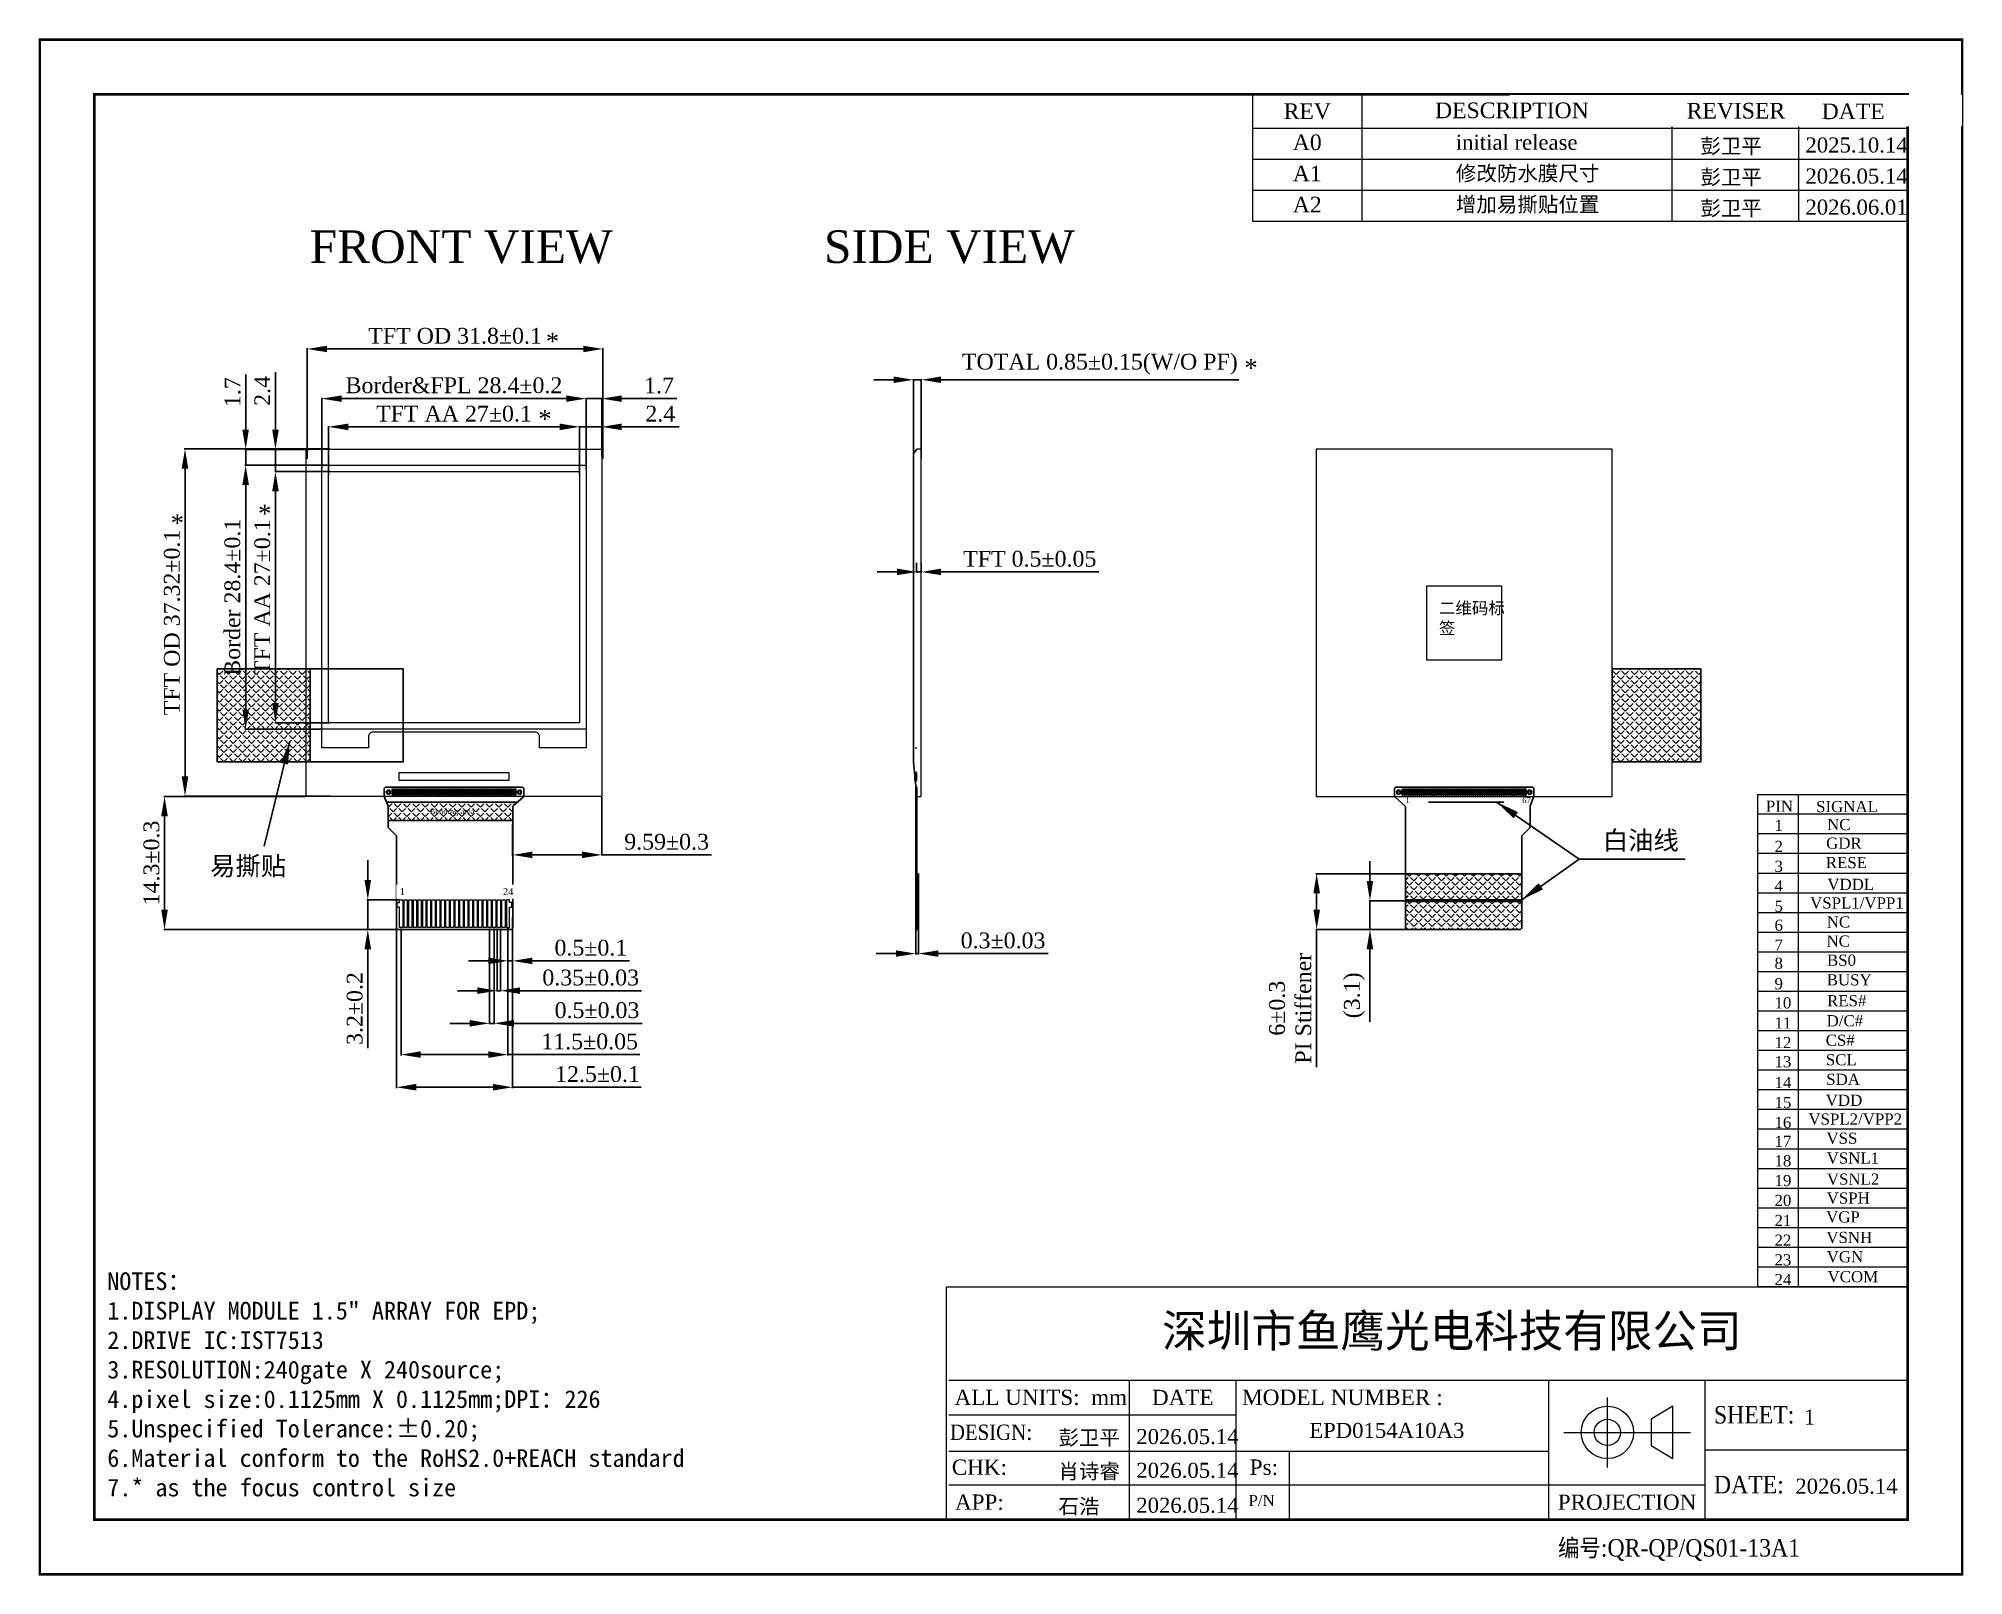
# Model space of a CAD drawing. Header units: millimetres. Extents: x 1194 to 1401, y -89 to 76.
import ezdxf
from ezdxf.enums import TextEntityAlignment as Align

# ---------------------------------------------------------------- set-up
doc = ezdxf.new("R2010")
doc.units = ezdxf.units.MM
for name, color, linetype in [('EPL', 6, 'Continuous'), ('format', 7, 'Continuous'), ('FPC', 13, 'Continuous'), ('PS膜', 3, 'Continuous'), ('TFT', 7, 'Continuous'), ('图层2', 7, 'Continuous'), ('图框', 7, 'Continuous'), ('标注', 4, 'Continuous')]:
    doc.layers.add(name, color=color, linetype=linetype)
doc.styles.get("Standard").update_dxf_attribs({"font": 'times.ttf'})
doc.styles.add('Times New Roman', font='times.ttf')
doc.dimstyles.new('ISO-25', dxfattribs={"dimtxt": 2.5, "dimasz": 2.5, "dimexe": 1.25, "dimexo": 0.625, "dimtad": 1, "dimdsep": 46, "dimtxsty": 'Standard', "dimcen": 2.5, "dimadec": 0, "dimazin": 0, "dimtfac": 1, "dimtmove": 0, "dimatfit": 3, "dimfxl": 1, "dimarcsym": 0})
doc.dimstyles.new('副本 ISO', dxfattribs={"dimscale": 0.85, "dimtxt": 2, "dimasz": 2.5, "dimexe": 0.1, "dimexo": 0.1, "dimtad": 1, "dimdec": 8, "dimzin": 9, "dimdsep": 46, "dimtxsty": 'Times New Roman', "dimcen": 2.5, "dimclrd": 4, "dimclre": 4, "dimclrt": 4, "dimazin": 0, "dimtfac": 1, "dimtdec": 8, "dimtmove": 0, "dimatfit": 3, "dimfxl": 1, "dimtolj": 1, "dimarcsym": 0})

msp = doc.modelspace()

# ---------------------------------------------------------------- texts
at = {"color": 0, "linetype": 'ByBlock', "lineweight": 0, "style": 'Times New Roman'}
for s, height, p in [('PIN', 1.19952, (1379.40092547, -6.91583768)), ('SIGNAL', 1.19952, (1384.7995974, -6.95380341)), ('1', 1.19952, (1380.32586081, -8.97675716)), ('NC', 1.199520007, (1385.9820806, -8.88342547)), ('2', 1.19952, (1380.32586081, -11.23642714)), ('GDR', 1.199520007, (1385.88093838, -10.88655169)), ('3', 1.19952, (1380.32586081, -13.38021741)), ('RESE', 1.199520007, (1385.84257967, -12.9741778)), ('4', 1.19952, (1380.32586081, -15.47564961)), ('VDDL', 1.199520007, (1386.00886528, -15.31417019)), ('5', 1.19952, (1380.32586081, -17.6773799)), ('VSPL1/VPP1', 1.199520007, (1384.15454183, -17.31247387)), ('6', 1.19952, (1380.32586081, -19.70528981)), ('NC', 1.199520007, (1385.94751152, -19.35562804)), ('7', 1.19952, (1380.32586081, -21.84907944)), ('NC', 1.199520007, (1385.91721162, -21.4174452)), ('8', 1.19952, (1380.32586081, -23.7988626)), ('BS0', 1.199520007, (1385.96789588, -23.46838461)), ('9', 1.19952, (1380.32586081, -26.0005932)), ('BUSY', 1.199520007, (1385.94153185, -25.57825611)), ('10', 1.19952, (1380.32586081, -28.05747232)), ('RES#', 1.199520007, (1385.97377955, -27.82510949)), ('D/C#', 1.199520007, (1385.92882557, -29.97787489)), ('11', 1.19952, (1380.32586081, -30.21093395)), ('CS#', 1.199520007, (1385.83242918, -32.07507385)), ('12', 1.19952, (1380.32586081, -32.32575404)), ('SCL', 1.199520007, (1385.8456095, -34.16713087)), ('13', 1.19952, (1380.32586081, -34.38263316)), ('SDA', 1.199520007, (1385.88855838, -36.27564735)), ('14', 1.19952, (1380.32586081, -36.62180751)), ('15', 1.19952, (1380.32586081, -38.76559746)), ('VDD', 1.199520007, (1385.83567148, -38.52830212)), ('16', 1.19952, (1380.32586081, -40.91573169)), ('VSPL2/VPP2', 1.199520007, (1383.97490417, -40.54778905)), ('17', 1.19952, (1380.32586081, -42.94364096)), ('VSS', 1.199520007, (1385.91144044, -42.60456979)), ('18', 1.19952, (1380.32586081, -45.03823042)), ('VSNL1', 1.199520007, (1385.9323772, -44.73856586)), ('19', 1.19952, (1380.32586081, -47.1530502)), ('VSNL2', 1.19952, (1385.95488059, -47.00049931)), ('20', 1.19952, (1380.32586081, -49.29684015)), ('VSPH', 1.199520007, (1385.93823399, -49.03814048)), ('21', 1.19952, (1380.32586081, -51.44985829)), ('VGP', 1.199520007, (1385.87407806, -51.06538704)), ('22', 1.19952, (1380.32586081, -53.56665836)), ('VSNH', 1.199520007, (1385.89777255, -53.27352642)), ('23', 1.19952, (1380.32586081, -55.68345842)), ('VGN', 1.199520007, (1385.93883333, -55.34892346)), ('24', 1.19952, (1380.32586081, -57.80025848)), ('VCOM', 1.199520007, (1386.0303501, -57.48897216))]:
    msp.add_text(s, height=height, dxfattribs=at).set_placement(p)
at = {"insert": (1235.76919326, -6.56742212), "char_height": 0.6, "width": 5.6073115329, "attachment_point": 1}
msp.add_mtext('Bending area', dxfattribs=at)
at = {"layer": 'format', "color": 7, "linetype": 'ByBlock', "lineweight": 0, "style": 'Times New Roman'}
for s, p in [('2026.05.14', (1383.65473112, 60.62034029)), ('2026.06.01', (1383.65473112, 57.28133463)), ('2026.05.14', (1311.72339239, -74.88656107)), ('2026.05.14', (1311.72339239, -78.51610205)), ('2026.05.14', (1382.57055488, -80.22215365)), ('2026.05.14', (1311.72339239, -82.27185794))]:
    msp.add_text(s, height=1.61568, dxfattribs=at).set_placement(p)
at = {"layer": 'TFT', "linetype": 'ByBlock', "lineweight": 0, "insert": (1344.25164914, 15.63915131), "char_height": 1.3, "width": 7.117444165, "attachment_point": 1, "style": 'Times New Roman'}
msp.add_mtext('{\\fￋￎￌ￥|b0|i0|c134|p2;二维码标签}', dxfattribs=at)
at = {"layer": '图框', "linetype": 'ByBlock', "lineweight": 0, "style": 'Times New Roman'}
for s, p in [('彭卫平', (1372.35644552, 63.8479775)), ('2025.10.14', (1383.65473112, 63.95934596)), ('修改防水膜尺寸', (1346.07375657, 60.91260852)), ('彭卫平', (1372.35644552, 60.50897183)), ('增加易撕贴位置', (1346.07375657, 57.57360285)), ('彭卫平', (1372.35644552, 57.16996617)), ('1', (1383.48123758, -72.79670449)), ('彭卫平', (1303.34857383, -74.99792953)), ('肖诗睿', (1303.34857383, -78.62747051)), ('石浩', (1303.34857383, -82.3832264))]:
    msp.add_text(s, height=1.61568, dxfattribs=at).set_placement(p)
for s, p in [('FRONT VIEW', (1239.14310226, 52.08370025)), ('SIDE VIEW', (1291.62835527, 52.08370025)), ('深圳市鱼鹰光电科技有限公司', (1345.64602443, -64.45862588))]:
    msp.add_text(s, height=3.5126784, dxfattribs=at).set_placement(p, align=Align.CENTER)
for s, insert, char_height, width, attachment_point in [('REV', (1330.09934603, 68.38478875), 1.682265594, 11.736736704, 5), ('DESCRIPTION', (1352.0965218, 68.48004926), 1.6822655942, 46.946946816, 5), ('DATE', (1388.78302955, 68.38478875), 1.682265594, 11.736736704, 5), ('A0', (1330.09934603, 65.04578308), 1.682265594, 11.736736704, 5), ('A1', (1330.09934603, 61.70677742), 1.682265594, 11.736736704, 5), ('A2', (1330.09934603, 58.36777175), 1.682265594, 11.736736704, 5), ('{\\fSimSun|b0|i0|c134|p2;NOTES：\\P1.DISPLAY MODULE 1.5" ARRAY FOR EPD;\\P2.DRIVE IC:IST7513\\P3.RESOLUTION:240gate X 240source;\\P4.pixel size:0.1125mm X 0.1125mm;DPI：226\\P5.Unspecified Tolerance:%%P0.20;\\P6.Material conform to the RoHS2.0+REACH standard\\P7.\\C2;* \\C256;as the focus control size}', (1201.10628019, -56.42752901), 1.9008, 93.0407392333, 1), (' ALL UNITS:  mm', (1291.56644516, -69.87985939), 1.6431431386, 19.4168774117, 4), ('DATE', (1316.71709092, -69.87985939), 1.643143139, 11.4675371664, 5), (' MODEL NUMBER :', (1322.45085937, -69.87985939), 1.659740544, 30.1717428754, 4), ('{\\W0.9;SHEET:}', (1373.812225, -71.75773733), 1.8778778726, 8.7871736875, 4), ('{\\W0.9;DESIGN}:', (1296.1285005, -73.63561527), 1.6431431386, 6.5725725542, 5), ('EPD0154A10A3', (1338.65419496, -73.43087367), 1.61568, 32.3634428712, 5), ('CHK:', (1294.85273131, -77.39137066), 1.643143139, 6.5725725542, 5), ('Ps: ', (1323.89725472, -77.39137066), 1.659740544, 25.4770481938, 4), ('{\\W0.9;DATE:}', (1373.812225, -79.2692486), 1.8778778726, 8.107654814, 4), ('APP:', (1294.85273131, -81.14712654), 1.643143139, 6.5725725542, 5), ('P/N', (1325.1958433, -80.96139697), 1.195013192, 26.902965548, 5), ('PROJECTION', (1364.47642654, -81.14712654), 1.643143139, 16.7937196551, 5), ('{\\fSimSun|b0|i0|c134|p2;\\W0.9;编号\\fTimes New Roman|b0|i0|c0|p18;:QR-QP/QS01-13A1}', (1357.05174656, -86.27719943), 1.8778778726, 56.6807351998, 4)]:
    msp.add_mtext(s, dxfattribs=dict(at, insert=insert, char_height=char_height, width=width, attachment_point=attachment_point))
at = {"layer": '图框', "char_height": 0.6, "width": 0.6947663963, "attachment_point": 1}
for s, insert in [('1', (1340.6607512, -5.37571872)), ('67', (1353.21714678, -5.37571872))]:
    msp.add_mtext(s, dxfattribs=dict(at, insert=insert))
at = {"layer": '标注', "color": 2, "lineweight": 0, "char_height": 1.9008, "attachment_point": 1}
for insert in [(1248.24986577, 44.601488), (1323.32531413, 41.76665178), (1247.42942141, 36.28442375), (1207.91633403, 25.07889724), (1217.31271157, 26.09947232)]:
    msp.add_mtext('*', dxfattribs=dict(at, insert=insert))
at = {"layer": '标注', "char_height": 2, "attachment_point": 1}
for s, insert, width in [('{\\fￋￎￌ￥|b0|i0|c134|p2;白油线}', (1361.86275339, -8.98375678), 13.5136760932), ('{\\fￋￎￌ￥|b0|i0|c134|p2;易撕贴}', (1212.14752932, -11.73668459), 11.8851069728)]:
    msp.add_mtext(s, dxfattribs=dict(at, insert=insert, width=width))

# ---------------------------------------------------------------- blocks, each defined once
blk = doc.blocks.new('*D1')
at = {"layer": 'Defpoints', "color": 0}
for p in [(1251.87, 34.47), (1224.87, 29.17), (1251.87, 29.38)]:
    blk.add_point(p, dxfattribs=at)
at = {"layer": '标注', "color": 4, "linetype": 'ByBlock', "lineweight": -2}
for p, q in [((1224.87, 29.26), (1224.87, 34.55)), ((1227, 34.47), (1249.75, 34.47)), ((1251.87, 29.47), (1251.87, 34.55))]:
    blk.add_line(p, q, dxfattribs=at)
at = {"layer": '标注', "color": 4}
for points in [[(1227, 34.82), (1227, 34.11), (1224.87, 34.47)], [(1249.75, 34.11), (1249.75, 34.82), (1251.87, 34.47)]]:
    blk.add_solid(points, dxfattribs=at)
at = {"layer": '标注', "color": 4, "lineweight": 0, "insert": (1238.37, 35.87), "char_height": 1.7, "attachment_point": 5, "style": 'Times New Roman'}
blk.add_mtext('\\A1;TFT AA 27%%P0.1', dxfattribs=at)
blk = doc.blocks.new('*D2')
at = {"layer": 'Defpoints', "color": 0}
for p in [(1252.57, 37.5), (1224.17, 29.85), (1252.57, 29.83)]:
    blk.add_point(p, dxfattribs=at)
at = {"layer": '标注', "color": 4, "linetype": 'ByBlock', "lineweight": -2}
for p, q in [((1224.17, 29.94), (1224.17, 37.59)), ((1226.3, 37.5), (1250.45, 37.5)), ((1252.57, 29.92), (1252.57, 37.59))]:
    blk.add_line(p, q, dxfattribs=at)
at = {"layer": '标注', "color": 4}
for points in [[(1226.3, 37.85), (1226.3, 37.15), (1224.17, 37.5)], [(1250.45, 37.15), (1250.45, 37.85), (1252.57, 37.5)]]:
    blk.add_solid(points, dxfattribs=at)
at = {"layer": '标注', "color": 4, "lineweight": 0, "insert": (1238.37, 38.92), "char_height": 1.7, "attachment_point": 5, "style": 'Times New Roman'}
blk.add_mtext('\\A1;Border&FPL 28.4%%P0.2', dxfattribs=at)
blk = doc.blocks.new('*D4')
at = {"layer": 'Defpoints', "color": 0}
for p in [(1254.39, 42.84), (1222.59, 30.96), (1254.39, 30.96)]:
    blk.add_point(p, dxfattribs=at)
at = {"layer": '标注', "color": 4, "linetype": 'ByBlock', "lineweight": -2}
for p, q in [((1222.59, 31.04), (1222.59, 42.92)), ((1224.72, 42.84), (1252.27, 42.84)), ((1254.39, 31.04), (1254.39, 42.92))]:
    blk.add_line(p, q, dxfattribs=at)
at = {"layer": '标注', "color": 4}
for points in [[(1224.72, 43.19), (1224.72, 42.49), (1222.59, 42.84)], [(1252.27, 42.49), (1252.27, 43.19), (1254.39, 42.84)]]:
    blk.add_solid(points, dxfattribs=at)
at = {"layer": '标注', "color": 4, "lineweight": 0, "insert": (1238.49, 44.24), "char_height": 1.7, "attachment_point": 5, "style": 'Times New Roman'}
blk.add_mtext('TFT OD \\A1;31.8%%P0.1', dxfattribs=at)
blk = doc.blocks.new('*D5')
at = {"layer": 'Defpoints', "color": 0}
for p in [(1225.13, 29.65), (1219.18, 2.65), (1225.1, 2.65)]:
    blk.add_point(p, dxfattribs=at)
at = {"layer": '标注', "color": 4, "linetype": 'ByBlock', "lineweight": -2}
for p, q in [((1225.04, 29.65), (1219.1, 29.65)), ((1219.18, 27.53), (1219.18, 4.78)), ((1225.01, 2.65), (1219.1, 2.65))]:
    blk.add_line(p, q, dxfattribs=at)
at = {"layer": '标注', "color": 4}
for points in [[(1219.54, 27.53), (1218.83, 27.53), (1219.18, 29.65)], [(1218.83, 4.78), (1219.54, 4.78), (1219.18, 2.65)]]:
    blk.add_solid(points, dxfattribs=at)
at = {"layer": '标注', "color": 4, "lineweight": 0, "insert": (1217.78, 16.15), "char_height": 1.7, "attachment_point": 5, "rotation": 90, "style": 'Times New Roman'}
blk.add_mtext('\\A1;TFT AA 27%%P0.1', dxfattribs=at)
blk = doc.blocks.new('*D8')
at = {"layer": 'Defpoints', "color": 0}
for p in [(1209.46, 32.1), (1225.13, 32.1), (1225.13, -5.22)]:
    blk.add_point(p, dxfattribs=at)
at = {"layer": '标注', "color": 4, "linetype": 'ByBlock', "lineweight": -2}
for p, q in [((1225.04, 32.1), (1209.37, 32.1)), ((1209.46, -3.1), (1209.46, 29.97)), ((1225.04, -5.22), (1209.37, -5.22))]:
    blk.add_line(p, q, dxfattribs=at)
at = {"layer": '标注', "color": 4}
for points in [[(1209.81, 29.97), (1209.1, 29.97), (1209.46, 32.1)], [(1209.1, -3.1), (1209.81, -3.1), (1209.46, -5.22)]]:
    blk.add_solid(points, dxfattribs=at)
at = {"layer": '标注', "color": 4, "lineweight": 0, "insert": (1208.06, 13.44), "char_height": 1.7, "attachment_point": 5, "rotation": 90, "style": 'Times New Roman'}
blk.add_mtext('TFT OD \\A1;37.32%%P0.1', dxfattribs=at)
blk = doc.blocks.new('*D9')
at = {"layer": 'Defpoints', "color": 0}
for p in [(1254.27, 34.47), (1254.27, 31.79), (1251.87, 29.3)]:
    blk.add_point(p, dxfattribs=at)
at = {"layer": '标注', "color": 4, "linetype": 'ByBlock', "lineweight": -2}
for p, q in [((1249.75, 34.47), (1247.62, 34.47)), ((1251.87, 29.38), (1251.87, 34.55)), ((1251.87, 34.47), (1254.27, 34.47)), ((1254.27, 31.87), (1254.27, 34.55)), ((1256.4, 34.47), (1262.58, 34.47))]:
    blk.add_line(p, q, dxfattribs=at)
at = {"layer": '标注', "color": 4}
for points in [[(1249.75, 34.11), (1249.75, 34.82), (1251.87, 34.47)], [(1256.4, 34.82), (1256.4, 34.11), (1254.27, 34.47)]]:
    blk.add_solid(points, dxfattribs=at)
at = {"layer": '标注', "color": 4, "lineweight": 0, "insert": (1260.55, 35.87), "char_height": 1.7, "attachment_point": 5, "style": 'Times New Roman'}
blk.add_mtext('\\A1;2.4', dxfattribs=at)
blk = doc.blocks.new('*D10')
at = {"layer": 'Defpoints', "color": 0}
for p in [(1254.27, 37.5), (1254.27, 31.24), (1252.57, 29.83)]:
    blk.add_point(p, dxfattribs=at)
at = {"layer": '标注', "color": 4, "linetype": 'ByBlock', "lineweight": -2}
for p, q in [((1250.45, 37.5), (1248.32, 37.5)), ((1252.57, 29.92), (1252.57, 37.59)), ((1252.57, 37.5), (1254.27, 37.5)), ((1254.27, 31.32), (1254.27, 37.59)), ((1256.4, 37.5), (1262.32, 37.5))]:
    blk.add_line(p, q, dxfattribs=at)
at = {"layer": '标注', "color": 4}
for points in [[(1250.45, 37.15), (1250.45, 37.85), (1252.57, 37.5)], [(1256.4, 37.85), (1256.4, 37.15), (1254.27, 37.5)]]:
    blk.add_solid(points, dxfattribs=at)
at = {"layer": '标注', "color": 4, "lineweight": 0, "insert": (1260.42, 38.9), "char_height": 1.7, "attachment_point": 5, "style": 'Times New Roman'}
blk.add_mtext('\\A1;1.7', dxfattribs=at)
blk = doc.blocks.new('*D12')
at = {"layer": 'Defpoints', "color": 0}
for p in [(1219.18, 32.05), (1222.93, 32.05), (1225.13, 29.65)]:
    blk.add_point(p, dxfattribs=at)
at = {"layer": '标注', "color": 4, "linetype": 'ByBlock', "lineweight": -2}
for p, q in [((1219.18, 34.18), (1219.18, 40.36)), ((1222.84, 32.05), (1219.1, 32.05)), ((1219.18, 29.65), (1219.18, 32.05)), ((1225.04, 29.65), (1219.1, 29.65)), ((1219.18, 27.53), (1219.18, 25.4))]:
    blk.add_line(p, q, dxfattribs=at)
at = {"layer": '标注', "color": 4}
for points in [[(1218.83, 34.18), (1219.54, 34.18), (1219.18, 32.05)], [(1219.54, 27.53), (1218.83, 27.53), (1219.18, 29.65)]]:
    blk.add_solid(points, dxfattribs=at)
at = {"layer": '标注', "color": 4, "lineweight": 0, "insert": (1217.78, 38.33), "char_height": 1.7, "attachment_point": 5, "rotation": 90, "style": 'Times New Roman'}
blk.add_mtext('\\A1;2.4', dxfattribs=at)
blk = doc.blocks.new('*D13')
at = {"layer": 'Defpoints', "color": 0}
for p in [(1215.98, 32.05), (1222.93, 32.05), (1224.81, 30.35)]:
    blk.add_point(p, dxfattribs=at)
at = {"layer": '标注', "color": 4, "linetype": 'ByBlock', "lineweight": -2}
for p, q in [((1215.98, 34.18), (1215.98, 40.1)), ((1222.84, 32.05), (1215.89, 32.05)), ((1215.98, 30.35), (1215.98, 32.05)), ((1224.72, 30.35), (1215.89, 30.35)), ((1215.98, 28.23), (1215.98, 26.1))]:
    blk.add_line(p, q, dxfattribs=at)
at = {"layer": '标注', "color": 4}
for points in [[(1215.62, 34.18), (1216.33, 34.18), (1215.98, 32.05)], [(1216.33, 28.23), (1215.62, 28.23), (1215.98, 30.35)]]:
    blk.add_solid(points, dxfattribs=at)
at = {"layer": '标注', "color": 4, "lineweight": 0, "insert": (1214.58, 38.2), "char_height": 1.7, "attachment_point": 5, "rotation": 90, "style": 'Times New Roman'}
blk.add_mtext('\\A1;1.7', dxfattribs=at)
blk = doc.blocks.new('*D15')
at = {"layer": 'Defpoints', "color": 0}
for p in [(1215.98, 30.35), (1224.17, 30.35), (1224.17, 1.95)]:
    blk.add_point(p, dxfattribs=at)
at = {"layer": '标注', "color": 4, "linetype": 'ByBlock', "lineweight": -2}
for p, q in [((1224.09, 30.35), (1215.89, 30.35)), ((1215.98, 4.08), (1215.98, 28.23)), ((1224.09, 1.95), (1215.89, 1.95))]:
    blk.add_line(p, q, dxfattribs=at)
at = {"layer": '标注', "color": 4}
for points in [[(1216.33, 28.23), (1215.62, 28.23), (1215.98, 30.35)], [(1215.62, 4.08), (1216.33, 4.08), (1215.98, 1.95)]]:
    blk.add_solid(points, dxfattribs=at)
at = {"layer": '标注', "color": 4, "lineweight": 0, "insert": (1214.56, 16.15), "char_height": 1.7, "attachment_point": 5, "rotation": 90, "style": 'Times New Roman'}
blk.add_mtext('\\A1;Border 28.4%%P0.1', dxfattribs=at)
blk = doc.blocks.new('*D16')
at = {"layer": 'Defpoints', "color": 0}
for p in [(1232.68, -19.37), (1244.18, -19.37), (1232.68, -33.02)]:
    blk.add_point(p, dxfattribs=at)
at = {"layer": '标注', "color": 4, "linetype": 'ByBlock', "lineweight": -2}
for p, q in [((1232.68, -19.45), (1232.68, -33.1)), ((1244.18, -19.45), (1244.18, -33.1)), ((1242.06, -33.02), (1234.81, -33.02)), ((1244.18, -33.02), (1258.35, -33.02))]:
    blk.add_line(p, q, dxfattribs=at)
at = {"layer": '标注', "color": 4}
for points in [[(1234.81, -32.66), (1234.81, -33.37), (1232.68, -33.02)], [(1242.06, -33.37), (1242.06, -32.66), (1244.18, -33.02)]]:
    blk.add_solid(points, dxfattribs=at)
at = {"layer": '标注', "color": 4, "lineweight": 0, "insert": (1252.96, -31.62), "char_height": 1.7, "attachment_point": 5, "style": 'Times New Roman'}
blk.add_mtext('\\A1;11.5%%P0.05', dxfattribs=at)
blk = doc.blocks.new('*D17')
at = {"layer": 'Defpoints', "color": 0}
for p in [(1243.01, -19.37), (1243.36, -19.37), (1243.36, -26.15)]:
    blk.add_point(p, dxfattribs=at)
at = {"layer": '标注', "color": 4, "linetype": 'ByBlock', "lineweight": -2}
for p, q in [((1243.01, -19.45), (1243.01, -26.23)), ((1243.36, -19.45), (1243.36, -26.23)), ((1240.88, -26.15), (1238.76, -26.15)), ((1243.01, -26.15), (1243.36, -26.15)), ((1245.48, -26.15), (1258.53, -26.15))]:
    blk.add_line(p, q, dxfattribs=at)
at = {"layer": '标注', "color": 4}
for points in [[(1240.88, -26.5), (1240.88, -25.79), (1243.01, -26.15)], [(1245.48, -25.79), (1245.48, -26.5), (1243.36, -26.15)]]:
    blk.add_solid(points, dxfattribs=at)
at = {"layer": '标注', "color": 4, "lineweight": 0, "insert": (1253.07, -24.75), "char_height": 1.7, "attachment_point": 5, "style": 'Times New Roman'}
blk.add_mtext('\\A1;0.35%%p0.03', dxfattribs=at)
blk = doc.blocks.new('*D18')
at = {"layer": 'Defpoints', "color": 0}
for p in [(1242.18, -19.37), (1242.68, -19.37), (1242.68, -29.66)]:
    blk.add_point(p, dxfattribs=at)
at = {"layer": '标注', "color": 4, "linetype": 'ByBlock', "lineweight": -2}
for p, q in [((1242.18, -19.45), (1242.18, -29.74)), ((1242.68, -19.45), (1242.68, -29.74)), ((1240.06, -29.66), (1237.93, -29.66)), ((1242.18, -29.66), (1242.68, -29.66)), ((1244.81, -29.66), (1258.59, -29.66))]:
    blk.add_line(p, q, dxfattribs=at)
at = {"layer": '标注', "color": 4}
for points in [[(1240.06, -30.01), (1240.06, -29.3), (1242.18, -29.66)], [(1244.81, -29.3), (1244.81, -30.01), (1242.68, -29.66)]]:
    blk.add_solid(points, dxfattribs=at)
at = {"layer": '标注', "color": 4, "lineweight": 0, "insert": (1253.75, -28.26), "char_height": 1.7, "attachment_point": 5, "style": 'Times New Roman'}
blk.add_mtext('\\A1;0.5%%P0.03', dxfattribs=at)
blk = doc.blocks.new('*D19')
at = {"layer": 'Defpoints', "color": 0}
for p in [(1232.59, -16.37), (1229.11, -19.57), (1232.94, -19.57)]:
    blk.add_point(p, dxfattribs=at)
at = {"layer": '标注', "color": 4, "linetype": 'ByBlock', "lineweight": -2}
for p, q in [((1229.11, -14.24), (1229.11, -12.12)), ((1232.5, -16.37), (1229.02, -16.37)), ((1229.11, -16.37), (1229.11, -19.57)), ((1232.85, -19.57), (1229.02, -19.57)), ((1229.11, -21.69), (1229.11, -32.33))]:
    blk.add_line(p, q, dxfattribs=at)
at = {"layer": '标注', "color": 4}
for points in [[(1228.75, -14.24), (1229.46, -14.24), (1229.11, -16.37)], [(1229.46, -21.69), (1228.75, -21.69), (1229.11, -19.57)]]:
    blk.add_solid(points, dxfattribs=at)
at = {"layer": '标注', "color": 4, "lineweight": 0, "insert": (1227.71, -28.07), "char_height": 1.7, "attachment_point": 5, "rotation": 90, "style": 'Times New Roman'}
blk.add_mtext('\\A1;3.2%%P0.2', dxfattribs=at)
blk = doc.blocks.new('*D20')
at = {"layer": 'Defpoints', "color": 0}
for p in [(1232.18, -18), (1244.68, -18.15), (1244.68, -36.53)]:
    blk.add_point(p, dxfattribs=at)
at = {"layer": '标注', "color": 4, "linetype": 'ByBlock', "lineweight": -2}
for p, q in [((1232.18, -18.08), (1232.18, -36.61)), ((1244.68, -18.23), (1244.68, -36.61)), ((1234.31, -36.53), (1242.56, -36.53)), ((1244.68, -36.53), (1258.49, -36.53))]:
    blk.add_line(p, q, dxfattribs=at)
at = {"layer": '标注', "color": 4}
for points in [[(1234.31, -36.17), (1234.31, -36.88), (1232.18, -36.53)], [(1242.56, -36.88), (1242.56, -36.17), (1244.68, -36.53)]]:
    blk.add_solid(points, dxfattribs=at)
at = {"layer": '标注', "color": 4, "lineweight": 0, "insert": (1253.8, -35.13), "char_height": 1.7, "attachment_point": 5, "style": 'Times New Roman'}
blk.add_mtext('\\A1;12.5%%P0.1', dxfattribs=at)
blk = doc.blocks.new('*D21')
at = {"layer": 'Defpoints', "color": 0}
for p in [(1254.27, -5.27), (1244.68, -8.15), (1254.27, -11.55)]:
    blk.add_point(p, dxfattribs=at)
at = {"layer": '标注', "color": 4, "linetype": 'ByBlock', "lineweight": -2}
for p, q in [((1254.27, -5.35), (1254.27, -11.63)), ((1244.68, -8.23), (1244.68, -11.63)), ((1246.81, -11.55), (1252.15, -11.55)), ((1254.27, -11.55), (1266.06, -11.55))]:
    blk.add_line(p, q, dxfattribs=at)
at = {"layer": '标注', "color": 4}
for points in [[(1246.81, -11.19), (1246.81, -11.9), (1244.68, -11.55)], [(1252.15, -11.9), (1252.15, -11.19), (1254.27, -11.55)]]:
    blk.add_solid(points, dxfattribs=at)
at = {"layer": '标注', "color": 4, "lineweight": 0, "insert": (1261.23, -10.15), "char_height": 1.7, "attachment_point": 5, "style": 'Times New Roman'}
blk.add_mtext('\\A1;9.59%%p0.3', dxfattribs=at)
blk = doc.blocks.new('*D22')
at = {"layer": 'Defpoints', "color": 0}
for p in [(1207.26, -5.27), (1222.47, -5.27), (1232.68, -19.57)]:
    blk.add_point(p, dxfattribs=at)
at = {"layer": '标注', "color": 4, "linetype": 'ByBlock', "lineweight": -2}
for p, q in [((1222.39, -5.27), (1207.17, -5.27)), ((1207.26, -17.44), (1207.26, -7.39)), ((1232.6, -19.57), (1207.17, -19.57))]:
    blk.add_line(p, q, dxfattribs=at)
at = {"layer": '标注', "color": 4}
for points in [[(1207.61, -7.39), (1206.9, -7.39), (1207.26, -5.27)], [(1206.9, -17.44), (1207.61, -17.44), (1207.26, -19.57)]]:
    blk.add_solid(points, dxfattribs=at)
at = {"layer": '标注', "color": 4, "lineweight": 0, "insert": (1205.86, -12.42), "char_height": 1.7, "attachment_point": 5, "rotation": 90, "style": 'Times New Roman'}
blk.add_mtext('\\A1;14.3%%p0.3', dxfattribs=at)
blk = doc.blocks.new('*D23')
at = {"layer": 'Defpoints', "color": 0}
for p in [(1244.18, -19.37), (1244.68, -18.78), (1244.68, -22.94)]:
    blk.add_point(p, dxfattribs=at)
at = {"layer": '标注', "color": 4, "linetype": 'ByBlock', "lineweight": -2}
for p, q in [((1244.18, -19.45), (1244.18, -23.03)), ((1244.68, -18.87), (1244.68, -23.03)), ((1242.06, -22.94), (1239.93, -22.94)), ((1244.18, -22.94), (1244.68, -22.94)), ((1246.81, -22.94), (1257.25, -22.94))]:
    blk.add_line(p, q, dxfattribs=at)
at = {"layer": '标注', "color": 4}
for points in [[(1242.06, -23.3), (1242.06, -22.59), (1244.18, -22.94)], [(1246.81, -22.59), (1246.81, -23.3), (1244.68, -22.94)]]:
    blk.add_solid(points, dxfattribs=at)
at = {"layer": '标注', "color": 4, "lineweight": 0, "insert": (1253.09, -21.54), "char_height": 1.7, "attachment_point": 5, "style": 'Times New Roman'}
blk.add_mtext('\\A1;0.5%%p0.1', dxfattribs=at)
blk = doc.blocks.new('*D24')
at = {"layer": 'Defpoints', "color": 0}
for p in [(1342.73, -13.57), (1331.11, -19.57), (1342.73, -19.57)]:
    blk.add_point(p, dxfattribs=at)
at = {"layer": '标注', "color": 4, "linetype": 'ByBlock', "lineweight": -2}
for p, q in [((1342.65, -13.57), (1331.03, -13.57)), ((1331.11, -15.69), (1331.11, -17.44)), ((1342.65, -19.57), (1331.03, -19.57)), ((1331.11, -19.57), (1331.11, -34.37))]:
    blk.add_line(p, q, dxfattribs=at)
at = {"layer": '标注', "color": 4}
for points in [[(1331.47, -15.69), (1330.76, -15.69), (1331.11, -13.57)], [(1330.76, -17.44), (1331.47, -17.44), (1331.11, -19.57)]]:
    blk.add_solid(points, dxfattribs=at)
at = {"layer": '标注', "color": 4, "lineweight": 0, "insert": (1328.27, -28.03), "char_height": 1.7, "attachment_point": 5, "rotation": 90, "style": 'Times New Roman'}
blk.add_mtext('\\A1;6%%p0.3\\PPI Stiffener', dxfattribs=at)
blk = doc.blocks.new('*D25')
at = {"layer": 'Defpoints', "color": 0}
for p in [(1340.66, -16.47), (1336.84, -19.57), (1342.07, -19.57)]:
    blk.add_point(p, dxfattribs=at)
at = {"layer": '标注', "color": 4, "linetype": 'ByBlock', "lineweight": -2}
for p, q in [((1336.84, -14.34), (1336.84, -12.22)), ((1340.57, -16.47), (1336.75, -16.47)), ((1336.84, -16.47), (1336.84, -19.57)), ((1341.99, -19.57), (1336.75, -19.57)), ((1336.84, -21.69), (1336.84, -29.48))]:
    blk.add_line(p, q, dxfattribs=at)
at = {"layer": '标注', "color": 4}
for points in [[(1336.48, -14.34), (1337.19, -14.34), (1336.84, -16.47)], [(1337.19, -21.69), (1336.48, -21.69), (1336.84, -19.57)]]:
    blk.add_solid(points, dxfattribs=at)
at = {"layer": '标注', "color": 4, "lineweight": 0, "insert": (1335.17, -26.65), "char_height": 1.7, "attachment_point": 5, "rotation": 90, "style": 'Times New Roman'}
blk.add_mtext('\\A1;(3.1)', dxfattribs=at)
blk = doc.blocks.new('*D27')
at = {"layer": 'Defpoints', "color": 0}
for p in [(1288.01, -19.57), (1288.31, -19.57), (1288.31, -22.16)]:
    blk.add_point(p, dxfattribs=at)
at = {"layer": '标注', "color": 4, "linetype": 'ByBlock', "lineweight": -2}
for p, q in [((1288.01, -19.65), (1288.01, -22.25)), ((1288.31, -19.65), (1288.31, -22.25)), ((1285.89, -22.16), (1283.76, -22.16)), ((1288.01, -22.16), (1288.31, -22.16)), ((1290.44, -22.16), (1302.23, -22.16))]:
    blk.add_line(p, q, dxfattribs=at)
at = {"layer": '标注', "color": 4}
for points in [[(1285.89, -22.51), (1285.89, -21.81), (1288.01, -22.16)], [(1290.44, -21.81), (1290.44, -22.51), (1288.31, -22.16)]]:
    blk.add_solid(points, dxfattribs=at)
at = {"layer": '标注', "color": 4, "lineweight": 0, "insert": (1297.4, -20.76), "char_height": 1.7, "attachment_point": 5, "style": 'Times New Roman'}
blk.add_mtext('\\A1;0.3%%p0.03', dxfattribs=at)
blk = doc.blocks.new('*D28')
at = {"layer": 'Defpoints', "color": 0}
for p in [(1288.61, 39.53), (1287.76, 31), (1288.61, 31)]:
    blk.add_point(p, dxfattribs=at)
at = {"layer": '标注', "color": 4, "linetype": 'ByBlock', "lineweight": -2}
for p, q in [((1285.64, 39.53), (1283.51, 39.53)), ((1287.76, 31.09), (1287.76, 39.61)), ((1287.76, 39.53), (1288.61, 39.53)), ((1288.61, 31.09), (1288.61, 39.61)), ((1290.74, 39.53), (1322.73, 39.53))]:
    blk.add_line(p, q, dxfattribs=at)
at = {"layer": '标注', "color": 4}
for points in [[(1285.64, 39.18), (1285.64, 39.88), (1287.76, 39.53)], [(1290.74, 39.88), (1290.74, 39.18), (1288.61, 39.53)]]:
    blk.add_solid(points, dxfattribs=at)
at = {"layer": '标注', "color": 4, "lineweight": 0, "insert": (1307.8, 41.2), "char_height": 1.7, "attachment_point": 5, "style": 'Times New Roman'}
blk.add_mtext('\\A1;TOTAL 0.85%%p0.15(W/O PF)', dxfattribs=at)
blk = doc.blocks.new('*D31')
at = {"layer": 'Defpoints', "color": 0}
for p in [(1288.11, 19.95), (1288.61, 19.95), (1288.61, 18.87)]:
    blk.add_point(p, dxfattribs=at)
at = {"layer": '标注', "color": 4, "linetype": 'ByBlock', "lineweight": -2}
for p, q in [((1285.99, 18.87), (1283.86, 18.87)), ((1288.11, 19.86), (1288.11, 18.79)), ((1288.11, 18.87), (1288.61, 18.87)), ((1288.61, 19.86), (1288.61, 18.79)), ((1290.74, 18.87), (1307.68, 18.87))]:
    blk.add_line(p, q, dxfattribs=at)
at = {"layer": '标注', "color": 4}
for points in [[(1285.99, 18.52), (1285.99, 19.23), (1288.11, 18.87)], [(1290.74, 19.23), (1290.74, 18.52), (1288.61, 18.87)]]:
    blk.add_solid(points, dxfattribs=at)
at = {"layer": '标注', "color": 4, "lineweight": 0, "insert": (1300.27, 20.27), "char_height": 1.7, "attachment_point": 5, "style": 'Times New Roman'}
blk.add_mtext('\\A1;TFT 0.5%%p0.05', dxfattribs=at)

# ---------------------------------------------------------------- dimensions: what is measured, and where the dimension line sits
at = {"layer": '标注', "linetype": 'ByBlock', "lineweight": 0}
for base, p1, p2, text, override, picture, middle in [((1254.3913574166, 42.8397565946), (1222.5913574166, 30.9574845074), (1254.3913574166, 30.9574845074), 'TFT OD <>%%P0.1', {"dimtxsty": 'Times New Roman', "dimtfill": 0, "dimtfillclr": 256}, '*D4', (1238.4913574166, 44.2400044317)), ((1288.61224313, 39.52921577), (1287.76224313, 31.00085542), (1288.61224313, 31.00477829), 'TOTAL <>(W/O PF)', {"dimgap": 0.625, "dimtxsty": 'Times New Roman', "dimtol": 1, "dimlim": 0, "dimtp": 0.15, "dimtm": 0.15, "dimtfac": 1, "dimtdec": 3, "dimtfill": 0, "dimtfillclr": 256, "dimtolj": 1}, '*D28', (1307.79753062, 41.20033599)), ((1252.5730248466, 37.5003519861), (1224.1730248466, 29.8535467356), (1252.5730248466, 29.8328050047), 'Border&FPL <>%%P0.2', {"dimtfill": 0, "dimtfillclr": 256}, '*D2', (1238.3730248466, 38.922048994)), ((1251.8730248466, 34.4671784327), (1224.8730248466, 29.1704314532), (1251.8730248466, 29.3829739096), 'TFT AA <>%%P0.1', {"dimtfill": 0, "dimtfillclr": 256}, '*D1', (1238.3730248466, 35.8655877694)), ((1288.61224313, 18.87104625), (1288.11224313, 19.94772158), (1288.61224313, 19.94772158), 'TFT <>', {"dimgap": 0.625, "dimtxsty": 'Times New Roman', "dimtol": 1, "dimlim": 0, "dimtp": 0.05, "dimtm": 0.05, "dimtfac": 1, "dimtdec": 3, "dimtfill": 0, "dimtfillclr": 256, "dimtolj": 1}, '*D31', (1300.27193581, 20.26945558))]:
    dim = msp.add_linear_dim(base=base, p1=p1, p2=p2, text=text, dimstyle='副本 ISO', override=override, dxfattribs=at)
    dim.commit()
    dim.dimension.update_dxf_attribs({"geometry": picture, "text_midpoint": middle})
for base, p1, picture, middle in [((1215.97594496, 32.0520517), (1224.80734366, 30.3520517), '*D13', (1214.57753562, 38.19930747)), ((1219.18122382, 32.0520517), (1225.12594697, 29.6520517), '*D12', (1217.78281449, 38.3316795))]:
    dim = msp.add_linear_dim(base=base, p1=p1, p2=(1222.92654794, 32.0520517), angle=90, dimstyle='副本 ISO', override={"dimtfill": 0, "dimtfillclr": 256}, dxfattribs=at)
    dim.commit()
    dim.dimension.update_dxf_attribs({"geometry": picture, "text_midpoint": middle})
for base, p1, p2, override, picture, middle in [((1254.27302485, 37.50035199), (1252.57302485, 29.832805), (1254.27302485, 31.23551446), {"dimtfill": 0, "dimtfillclr": 256}, '*D10', (1260.42028061, 38.89876132)), ((1254.27302485, 34.46717843), (1251.87302485, 29.29797391), (1254.27302485, 31.78519307), {"dimtfill": 0, "dimtfillclr": 256}, '*D9', (1260.55265264, 35.86558777)), ((1254.2730248466, -11.5476402848), (1244.6830248466, -8.1470314913), (1254.2730248466, -5.2679482955), {"dimgap": 0.625, "dimtol": 1, "dimlim": 0, "dimtp": 0.3, "dimtm": 0.3, "dimtfac": 1, "dimtdec": 3, "dimtfill": 0, "dimtfillclr": 256, "dimtolj": 1}, '*D21', (1261.2295271898, -10.1492309481)), ((1244.68302485, -22.94285348), (1244.18302485, -19.3679483), (1244.68302485, -18.78274908), {"dimgap": 0.625, "dimtol": 1, "dimlim": 0, "dimtp": 0.1, "dimtm": 0.1, "dimtfac": 1, "dimtdec": 3, "dimtfill": 0, "dimtfillclr": 256, "dimtolj": 1}, '*D23', (1253.09224889, -21.54444414)), ((1288.31224313, -22.16047918), (1288.01224313, -19.5679483), (1288.31224313, -19.5679483), {"dimgap": 0.625, "dimtol": 1, "dimlim": 0, "dimtp": 0.03, "dimtm": 0.03, "dimtfac": 1, "dimtdec": 3, "dimtfill": 0, "dimtfillclr": 256, "dimtolj": 1}, '*D27', (1297.3980353, -20.76206984))]:
    dim = msp.add_linear_dim(base=base, p1=p1, p2=p2, dimstyle='副本 ISO', override=override, dxfattribs=at)
    dim.commit()
    dim.dimension.update_dxf_attribs({"geometry": picture, "text_midpoint": middle})
for base, p1, p2, angle, text, override, picture, middle in [((1209.4591484064, 32.0978510831), (1225.1265604438, -5.2221489169), (1225.1265604438, 32.0978510831), 90, 'TFT OD <>%%P0.1', {"dimtxsty": 'Times New Roman', "dimtfill": 0, "dimtfillclr": 256}, '*D8', (1209.4591484064, 13.4378510831)), ((1215.9782422589, 30.3520517045), (1224.1730248466, 1.9520517045), (1224.1730248466, 30.3520517045), 90, 'Border <>%%P0.1', {"dimtfill": 0, "dimtfillclr": 256}, '*D15', (1215.9782422589, 16.1520517045)), ((1229.10860692, -19.5679483), (1232.58878709, -16.3679483), (1232.93533324, -19.5679483), 90, '<>%%P0.2', {"dimtfill": 0, "dimtfillclr": 256}, '*D19', (1229.10860692, -28.07277436)), ((1331.112132848, -19.5679482955), (1342.7303565284, -13.5679482955), (1342.7303565284, -19.5679482955), 90, '<>\\PPI Stiffener', {"dimgap": 0.625, "dimtxsty": 'Times New Roman', "dimtol": 1, "dimlim": 0, "dimtp": 0.3, "dimtm": 0.3, "dimtfac": 1, "dimtdec": 3, "dimtfill": 0, "dimtfillclr": 256, "dimtolj": 1}, '*D24', (1331.112132848, -28.0320209343)), ((1244.6830248466, -36.527774805), (1232.1830248466, -17.9980065645), (1244.6830248466, -18.1467738163), 180, '<>%%P0.1', {"dimtfill": 0, "dimtfillclr": 256}, '*D20', (1253.8028357986, -36.527774805)), ((1232.6830248466, -33.015218926), (1244.1830248466, -19.368050891), (1232.6830248466, -19.368050891), 180, '<>%%P0.05', {"dimtfill": 0, "dimtfillclr": 256}, '*D16', (1252.963438254, -33.015218926)), ((1242.68302485, -29.65762875), (1242.18302485, -19.36805089), (1242.68302485, -19.36805089), 180, '<>%%P0.03', {"dimtfill": 0, "dimtfillclr": 256}, '*D18', (1253.75247195, -29.65762875)), ((1243.35802485, -26.14507287), (1243.00802485, -19.36805089), (1243.35802485, -19.36805089), 180, '<>%%p0.03', {"dimtfill": 0, "dimtfillclr": 256}, '*D17', (1253.07135848, -26.14507287))]:
    dim = msp.add_linear_dim(base=base, p1=p1, p2=p2, angle=angle, text=text, dimstyle='副本 ISO', override=override, dxfattribs=at)
    dim.commit()
    dim.dimension.update_dxf_attribs({"geometry": picture, "text_midpoint": middle, "dimtype": 160})
for base, p1, p2, text, override, picture, middle in [((1219.1812238239, 2.6520517045), (1225.1259469735, 29.6520517045), (1225.0980837256, 2.6520517045), 'TFT AA <>%%P0.1', {"dimtfill": 0, "dimtfillclr": 256}, '*D5', (1217.7828144872, 16.1520517045)), ((1336.83624469, -19.5679483), (1340.6595441, -16.4679483), (1342.0740594, -19.5679483), '(<>)', {"dimgap": 0.625, "dimtxsty": 'Times New Roman', "dimtol": 0, "dimlim": 0, "dimtp": 0.3, "dimtm": 0.3, "dimtdec": 3, "dimtfill": 0, "dimtfillclr": 256}, '*D25', (1335.16512446, -26.65100075))]:
    dim = msp.add_linear_dim(base=base, p1=p1, p2=p2, angle=90, text=text, dimstyle='副本 ISO', override=override, dxfattribs=at)
    dim.commit()
    dim.dimension.update_dxf_attribs({"geometry": picture, "text_midpoint": middle})

# ---------------------------------------------------------------- hatches: boundary and pattern name
at = {"layer": 'FPC'}
h = msp.add_hatch(dxfattribs=at)
h.set_pattern_fill('ANGLE', color=256, scale=0.1, angle=45)
h.set_pattern_definition([(45, (0, 0), (-0.4939141, 0.4939141), [0.508, -0.1905]), (135, (0, 0), (-0.4939141, -0.4939141), [0.508, -0.1905])])
h.paths.add_polyline_path([(1231.28302485, -6.26732624), (1231.28302485, -7.8679483), (1244.68302485, -7.8679483), (1244.68302485, -6.44023067, -0.2115405259), (1244.74862168, -6.29212331), (1245.21604699, -5.8679483), (1231.11917797, -5.8679483)])
h.paths.add_polyline_path([(1235.5676071, -6.36583597), (1235.5676071, -7.57535291), (1240.6526828, -7.57535291), (1240.6526828, -6.36583597)], flags=24)
h = msp.add_hatch(dxfattribs=at)
h.set_pattern_fill('ANGLE', color=256, scale=0.1, angle=45)
h.set_pattern_definition([(45, (-18.1783, 0), (-0.4939141, 0.4939141), [0.508, -0.1905]), (135, (-18.1783, 0), (-0.4939141, -0.4939141), [0.508, -0.1905])])
h.paths.add_polyline_path([(1340.6595441, -19.3679483, 0.4142135624), (1340.8595441, -19.5679483), (1352.9595441, -19.5679483, 0.4142135624), (1353.1595441, -19.3679483), (1353.1595441, -13.5679483), (1340.6595441, -13.5679483)])
h = msp.add_hatch(color=7, dxfattribs=at)
h.dxf.hatch_style = 1
h.paths.add_polyline_path([(1340.6595441, -16.3679483), (1353.1595441, -16.3679483), (1353.1595441, -16.5679483), (1340.6595441, -16.5679483)])
at = {"layer": 'TFT', "linetype": 'ByBlock', "lineweight": 0}
h = msp.add_hatch(dxfattribs=at)
h.set_pattern_fill('ANSI31', color=256, scale=0.01)
h.paths.add_polyline_path([(1287.88224313, -2.7029483), (1287.88224313, -3.5529483), (1288.11224313, -3.5529483), (1288.11224313, -2.7029483)])
at = {"layer": '图框'}
h = msp.add_hatch(dxfattribs=at)
h.set_pattern_fill('ANGLE', color=256, scale=0.1, angle=45)
h.set_pattern_definition([(45, (93.9462, 12.779), (-0.4939141, 0.4939141), [0.508, -0.1905]), (135, (93.9462, 12.779), (-0.4939141, -0.4939141), [0.508, -0.1905])])
h.paths.add_polyline_path([(1212.92302485, -1.5479483), (1212.92302485, 8.4520517), (1222.92302485, 8.4520517), (1222.92302485, -1.5479483)])
h = msp.add_hatch(dxfattribs=at)
h.set_pattern_fill('ANGLE', color=256, scale=0.1, angle=135)
h.set_pattern_definition([(135, (2491.3964, 12.779), (0.4939141, 0.4939141), [0.508, -0.1905]), (45, (2491.3964, 12.779), (0.4939141, -0.4939141), [0.508, -0.1905])])
h.paths.add_polyline_path([(1372.4195441, -1.5479483), (1372.4195441, 8.4520517), (1362.8695441, 8.4520517), (1362.8695441, -1.5479483)])

# ---------------------------------------------------------------- linework, layer by layer
at = {"color": 0, "linetype": 'ByBlock', "lineweight": 0}
for p, q in [((1378.4851295, -5.06663252), (1378.4851295, -57.98663284)), ((1378.4851295, -5.06663252), (1394.6513979, -5.06663252)), ((1382.86107527, -5.06663252), (1382.86107527, -57.98663284)), ((1394.6513979, -5.06663252), (1394.6513979, -57.98663284)), ((1394.6513979, -7.18343259), (1378.4851295, -7.18343259)), ((1394.6513979, -9.30023265), (1378.4851295, -9.30023265)), ((1394.6513979, -11.41703239), (1378.4851295, -11.41703239)), ((1394.6513979, -13.53383246), (1378.4851295, -13.53383246)), ((1394.6513979, -15.65063252), (1378.4851295, -15.65063252)), ((1394.6513979, -17.76743259), (1378.4851295, -17.76743259)), ((1394.6513979, -19.88423265), (1378.4851295, -19.88423265)), ((1394.6513979, -22.00103239), (1378.4851295, -22.00103239)), ((1394.6513979, -24.11783246), (1378.4851295, -24.11783246)), ((1394.6513979, -26.23463252), (1378.4851295, -26.23463252)), ((1394.6513979, -28.35143259), (1378.4851295, -28.35143259)), ((1394.6513979, -30.46823265), (1378.4851295, -30.46823265)), ((1394.6513979, -32.58503239), (1378.4851295, -32.58503239)), ((1394.6513979, -34.70183246), (1378.4851295, -34.70183246)), ((1394.6513979, -36.81863252), (1378.4851295, -36.81863252)), ((1394.6513979, -38.93543259), (1378.4851295, -38.93543259)), ((1394.6513979, -41.05223265), (1378.4851295, -41.05223265)), ((1394.6513979, -43.16903239), (1378.4851295, -43.16903239)), ((1394.6513979, -45.28583246), (1378.4851295, -45.28583246)), ((1394.6513979, -47.40263252), (1378.4851295, -47.40263252)), ((1394.6513979, -49.51943259), (1378.4851295, -49.51943259)), ((1394.6513979, -51.63623265), (1378.4851295, -51.63623265)), ((1394.6513979, -51.63623265), (1378.4851295, -51.63623265)), ((1394.6513979, -53.75303272), (1378.4851295, -53.75303272)), ((1394.6513979, -55.86983278), (1378.4851295, -55.86983278))]:
    msp.add_line(p, q, dxfattribs=at)
at = {"lineweight": -2}
for points in [[(1231.72302485, -5.1179483), (1231.82302485, -5.1179483), (1231.82302485, -4.4679483), (1231.72302485, -4.4679483)], [(1231.92302485, -5.1179483), (1232.02302485, -5.1179483), (1232.02302485, -4.4679483), (1231.92302485, -4.4679483)], [(1232.12302485, -5.1179483), (1232.22302485, -5.1179483), (1232.22302485, -4.4679483), (1232.12302485, -4.4679483)], [(1232.32302485, -5.1179483), (1232.42302485, -5.1179483), (1232.42302485, -4.4679483), (1232.32302485, -4.4679483)], [(1232.52302485, -5.1179483), (1232.62302485, -5.1179483), (1232.62302485, -4.4679483), (1232.52302485, -4.4679483)], [(1232.72302485, -5.1179483), (1232.82302485, -5.1179483), (1232.82302485, -4.4679483), (1232.72302485, -4.4679483)], [(1232.92302485, -5.1179483), (1233.02302485, -5.1179483), (1233.02302485, -4.4679483), (1232.92302485, -4.4679483)], [(1233.12302485, -5.1179483), (1233.22302485, -5.1179483), (1233.22302485, -4.4679483), (1233.12302485, -4.4679483)], [(1233.32302485, -5.1179483), (1233.42302485, -5.1179483), (1233.42302485, -4.4679483), (1233.32302485, -4.4679483)], [(1233.52302485, -5.1179483), (1233.62302485, -5.1179483), (1233.62302485, -4.4679483), (1233.52302485, -4.4679483)], [(1233.72302485, -5.1179483), (1233.82302485, -5.1179483), (1233.82302485, -4.4679483), (1233.72302485, -4.4679483)], [(1233.92302485, -5.1179483), (1234.02302485, -5.1179483), (1234.02302485, -4.4679483), (1233.92302485, -4.4679483)], [(1234.12302485, -5.1179483), (1234.22302485, -5.1179483), (1234.22302485, -4.4679483), (1234.12302485, -4.4679483)], [(1234.32302485, -5.1179483), (1234.42302485, -5.1179483), (1234.42302485, -4.4679483), (1234.32302485, -4.4679483)], [(1234.52302485, -5.1179483), (1234.62302485, -5.1179483), (1234.62302485, -4.4679483), (1234.52302485, -4.4679483)], [(1234.72302485, -5.1179483), (1234.82302485, -5.1179483), (1234.82302485, -4.4679483), (1234.72302485, -4.4679483)], [(1234.92302485, -5.1179483), (1235.02302485, -5.1179483), (1235.02302485, -4.4679483), (1234.92302485, -4.4679483)], [(1235.12302485, -5.1179483), (1235.22302485, -5.1179483), (1235.22302485, -4.4679483), (1235.12302485, -4.4679483)], [(1235.32302485, -5.1179483), (1235.42302485, -5.1179483), (1235.42302485, -4.4679483), (1235.32302485, -4.4679483)], [(1235.52302485, -5.1179483), (1235.62302485, -5.1179483), (1235.62302485, -4.4679483), (1235.52302485, -4.4679483)], [(1235.72302485, -5.1179483), (1235.82302485, -5.1179483), (1235.82302485, -4.4679483), (1235.72302485, -4.4679483)], [(1235.92302485, -5.1179483), (1236.02302485, -5.1179483), (1236.02302485, -4.4679483), (1235.92302485, -4.4679483)], [(1236.12302485, -5.1179483), (1236.22302485, -5.1179483), (1236.22302485, -4.4679483), (1236.12302485, -4.4679483)], [(1236.32302485, -5.1179483), (1236.42302485, -5.1179483), (1236.42302485, -4.4679483), (1236.32302485, -4.4679483)], [(1236.52302485, -5.1179483), (1236.62302485, -5.1179483), (1236.62302485, -4.4679483), (1236.52302485, -4.4679483)], [(1236.72302485, -5.1179483), (1236.82302485, -5.1179483), (1236.82302485, -4.4679483), (1236.72302485, -4.4679483)], [(1236.92302485, -5.1179483), (1237.02302485, -5.1179483), (1237.02302485, -4.4679483), (1236.92302485, -4.4679483)], [(1237.12302485, -5.1179483), (1237.22302485, -5.1179483), (1237.22302485, -4.4679483), (1237.12302485, -4.4679483)], [(1237.32302485, -5.1179483), (1237.42302485, -5.1179483), (1237.42302485, -4.4679483), (1237.32302485, -4.4679483)], [(1237.52302485, -5.1179483), (1237.62302485, -5.1179483), (1237.62302485, -4.4679483), (1237.52302485, -4.4679483)], [(1237.72302485, -5.1179483), (1237.82302485, -5.1179483), (1237.82302485, -4.4679483), (1237.72302485, -4.4679483)], [(1237.92302485, -5.1179483), (1238.02302485, -5.1179483), (1238.02302485, -4.4679483), (1237.92302485, -4.4679483)], [(1238.12302485, -5.1179483), (1238.22302485, -5.1179483), (1238.22302485, -4.4679483), (1238.12302485, -4.4679483)], [(1238.32302485, -5.1179483), (1238.42302485, -5.1179483), (1238.42302485, -4.4679483), (1238.32302485, -4.4679483)], [(1238.52302485, -5.1179483), (1238.62302485, -5.1179483), (1238.62302485, -4.4679483), (1238.52302485, -4.4679483)], [(1238.72302485, -5.1179483), (1238.82302485, -5.1179483), (1238.82302485, -4.4679483), (1238.72302485, -4.4679483)], [(1238.92302485, -5.1179483), (1239.02302485, -5.1179483), (1239.02302485, -4.4679483), (1238.92302485, -4.4679483)], [(1239.12302485, -5.1179483), (1239.22302485, -5.1179483), (1239.22302485, -4.4679483), (1239.12302485, -4.4679483)], [(1239.32302485, -5.1179483), (1239.42302485, -5.1179483), (1239.42302485, -4.4679483), (1239.32302485, -4.4679483)], [(1239.52302485, -5.1179483), (1239.62302485, -5.1179483), (1239.62302485, -4.4679483), (1239.52302485, -4.4679483)], [(1239.72302485, -5.1179483), (1239.82302485, -5.1179483), (1239.82302485, -4.4679483), (1239.72302485, -4.4679483)], [(1239.92302485, -5.1179483), (1240.02302485, -5.1179483), (1240.02302485, -4.4679483), (1239.92302485, -4.4679483)], [(1240.12302485, -5.1179483), (1240.22302485, -5.1179483), (1240.22302485, -4.4679483), (1240.12302485, -4.4679483)], [(1240.32302485, -5.1179483), (1240.42302485, -5.1179483), (1240.42302485, -4.4679483), (1240.32302485, -4.4679483)], [(1240.52302485, -5.1179483), (1240.62302485, -5.1179483), (1240.62302485, -4.4679483), (1240.52302485, -4.4679483)], [(1240.72302485, -5.1179483), (1240.82302485, -5.1179483), (1240.82302485, -4.4679483), (1240.72302485, -4.4679483)], [(1240.92302485, -5.1179483), (1241.02302485, -5.1179483), (1241.02302485, -4.4679483), (1240.92302485, -4.4679483)], [(1241.12302485, -5.1179483), (1241.22302485, -5.1179483), (1241.22302485, -4.4679483), (1241.12302485, -4.4679483)], [(1241.32302485, -5.1179483), (1241.42302485, -5.1179483), (1241.42302485, -4.4679483), (1241.32302485, -4.4679483)], [(1241.52302485, -5.1179483), (1241.62302485, -5.1179483), (1241.62302485, -4.4679483), (1241.52302485, -4.4679483)], [(1241.72302485, -5.1179483), (1241.82302485, -5.1179483), (1241.82302485, -4.4679483), (1241.72302485, -4.4679483)], [(1241.92302485, -5.1179483), (1242.02302485, -5.1179483), (1242.02302485, -4.4679483), (1241.92302485, -4.4679483)], [(1242.12302485, -5.1179483), (1242.22302485, -5.1179483), (1242.22302485, -4.4679483), (1242.12302485, -4.4679483)], [(1242.32302485, -5.1179483), (1242.42302485, -5.1179483), (1242.42302485, -4.4679483), (1242.32302485, -4.4679483)], [(1242.52302485, -5.1179483), (1242.62302485, -5.1179483), (1242.62302485, -4.4679483), (1242.52302485, -4.4679483)], [(1242.72302485, -5.1179483), (1242.82302485, -5.1179483), (1242.82302485, -4.4679483), (1242.72302485, -4.4679483)], [(1242.92302485, -5.1179483), (1243.02302485, -5.1179483), (1243.02302485, -4.4679483), (1242.92302485, -4.4679483)], [(1243.12302485, -5.1179483), (1243.22302485, -5.1179483), (1243.22302485, -4.4679483), (1243.12302485, -4.4679483)], [(1243.32302485, -5.1179483), (1243.42302485, -5.1179483), (1243.42302485, -4.4679483), (1243.32302485, -4.4679483)], [(1243.52302485, -5.1179483), (1243.62302485, -5.1179483), (1243.62302485, -4.4679483), (1243.52302485, -4.4679483)], [(1243.72302485, -5.1179483), (1243.82302485, -5.1179483), (1243.82302485, -4.4679483), (1243.72302485, -4.4679483)], [(1243.92302485, -5.1179483), (1244.02302485, -5.1179483), (1244.02302485, -4.4679483), (1243.92302485, -4.4679483)], [(1244.12302485, -5.1179483), (1244.22302485, -5.1179483), (1244.22302485, -4.4679483), (1244.12302485, -4.4679483)], [(1244.32302485, -5.1179483), (1244.42302485, -5.1179483), (1244.42302485, -4.4679483), (1244.32302485, -4.4679483)], [(1244.52302485, -5.1179483), (1244.62302485, -5.1179483), (1244.62302485, -4.4679483), (1244.52302485, -4.4679483)], [(1244.72302485, -5.1179483), (1244.82302485, -5.1179483), (1244.82302485, -4.4679483), (1244.72302485, -4.4679483)], [(1244.92302485, -5.1179483), (1245.02302485, -5.1179483), (1245.02302485, -4.4679483), (1244.92302485, -4.4679483)], [(1340.4195441, -5.1179483), (1340.3195441, -5.1179483), (1340.3195441, -4.4679483), (1340.4195441, -4.4679483)], [(1340.6195441, -5.1179483), (1340.5195441, -5.1179483), (1340.5195441, -4.4679483), (1340.6195441, -4.4679483)], [(1340.8195441, -5.1179483), (1340.7195441, -5.1179483), (1340.7195441, -4.4679483), (1340.8195441, -4.4679483)], [(1341.0195441, -5.1179483), (1340.9195441, -5.1179483), (1340.9195441, -4.4679483), (1341.0195441, -4.4679483)], [(1341.2195441, -5.1179483), (1341.1195441, -5.1179483), (1341.1195441, -4.4679483), (1341.2195441, -4.4679483)], [(1341.4195441, -5.1179483), (1341.3195441, -5.1179483), (1341.3195441, -4.4679483), (1341.4195441, -4.4679483)], [(1341.6195441, -5.1179483), (1341.5195441, -5.1179483), (1341.5195441, -4.4679483), (1341.6195441, -4.4679483)], [(1341.8195441, -5.1179483), (1341.7195441, -5.1179483), (1341.7195441, -4.4679483), (1341.8195441, -4.4679483)], [(1342.0195441, -5.1179483), (1341.9195441, -5.1179483), (1341.9195441, -4.4679483), (1342.0195441, -4.4679483)], [(1342.2195441, -5.1179483), (1342.1195441, -5.1179483), (1342.1195441, -4.4679483), (1342.2195441, -4.4679483)], [(1342.4195441, -5.1179483), (1342.3195441, -5.1179483), (1342.3195441, -4.4679483), (1342.4195441, -4.4679483)], [(1342.6195441, -5.1179483), (1342.5195441, -5.1179483), (1342.5195441, -4.4679483), (1342.6195441, -4.4679483)], [(1342.8195441, -5.1179483), (1342.7195441, -5.1179483), (1342.7195441, -4.4679483), (1342.8195441, -4.4679483)], [(1343.0195441, -5.1179483), (1342.9195441, -5.1179483), (1342.9195441, -4.4679483), (1343.0195441, -4.4679483)], [(1343.2195441, -5.1179483), (1343.1195441, -5.1179483), (1343.1195441, -4.4679483), (1343.2195441, -4.4679483)], [(1343.4195441, -5.1179483), (1343.3195441, -5.1179483), (1343.3195441, -4.4679483), (1343.4195441, -4.4679483)], [(1343.6195441, -5.1179483), (1343.5195441, -5.1179483), (1343.5195441, -4.4679483), (1343.6195441, -4.4679483)], [(1343.8195441, -5.1179483), (1343.7195441, -5.1179483), (1343.7195441, -4.4679483), (1343.8195441, -4.4679483)], [(1344.0195441, -5.1179483), (1343.9195441, -5.1179483), (1343.9195441, -4.4679483), (1344.0195441, -4.4679483)], [(1344.2195441, -5.1179483), (1344.1195441, -5.1179483), (1344.1195441, -4.4679483), (1344.2195441, -4.4679483)], [(1344.4195441, -5.1179483), (1344.3195441, -5.1179483), (1344.3195441, -4.4679483), (1344.4195441, -4.4679483)], [(1344.6195441, -5.1179483), (1344.5195441, -5.1179483), (1344.5195441, -4.4679483), (1344.6195441, -4.4679483)], [(1344.8195441, -5.1179483), (1344.7195441, -5.1179483), (1344.7195441, -4.4679483), (1344.8195441, -4.4679483)], [(1345.0195441, -5.1179483), (1344.9195441, -5.1179483), (1344.9195441, -4.4679483), (1345.0195441, -4.4679483)], [(1345.2195441, -5.1179483), (1345.1195441, -5.1179483), (1345.1195441, -4.4679483), (1345.2195441, -4.4679483)], [(1345.4195441, -5.1179483), (1345.3195441, -5.1179483), (1345.3195441, -4.4679483), (1345.4195441, -4.4679483)], [(1345.6195441, -5.1179483), (1345.5195441, -5.1179483), (1345.5195441, -4.4679483), (1345.6195441, -4.4679483)], [(1345.8195441, -5.1179483), (1345.7195441, -5.1179483), (1345.7195441, -4.4679483), (1345.8195441, -4.4679483)], [(1346.0195441, -5.1179483), (1345.9195441, -5.1179483), (1345.9195441, -4.4679483), (1346.0195441, -4.4679483)], [(1346.2195441, -5.1179483), (1346.1195441, -5.1179483), (1346.1195441, -4.4679483), (1346.2195441, -4.4679483)], [(1346.4195441, -5.1179483), (1346.3195441, -5.1179483), (1346.3195441, -4.4679483), (1346.4195441, -4.4679483)], [(1346.6195441, -5.1179483), (1346.5195441, -5.1179483), (1346.5195441, -4.4679483), (1346.6195441, -4.4679483)], [(1346.8195441, -5.1179483), (1346.7195441, -5.1179483), (1346.7195441, -4.4679483), (1346.8195441, -4.4679483)], [(1347.0195441, -5.1179483), (1346.9195441, -5.1179483), (1346.9195441, -4.4679483), (1347.0195441, -4.4679483)], [(1347.2195441, -5.1179483), (1347.1195441, -5.1179483), (1347.1195441, -4.4679483), (1347.2195441, -4.4679483)], [(1347.4195441, -5.1179483), (1347.3195441, -5.1179483), (1347.3195441, -4.4679483), (1347.4195441, -4.4679483)], [(1347.6195441, -5.1179483), (1347.5195441, -5.1179483), (1347.5195441, -4.4679483), (1347.6195441, -4.4679483)], [(1347.8195441, -5.1179483), (1347.7195441, -5.1179483), (1347.7195441, -4.4679483), (1347.8195441, -4.4679483)], [(1348.0195441, -5.1179483), (1347.9195441, -5.1179483), (1347.9195441, -4.4679483), (1348.0195441, -4.4679483)], [(1348.2195441, -5.1179483), (1348.1195441, -5.1179483), (1348.1195441, -4.4679483), (1348.2195441, -4.4679483)], [(1348.4195441, -5.1179483), (1348.3195441, -5.1179483), (1348.3195441, -4.4679483), (1348.4195441, -4.4679483)], [(1348.6195441, -5.1179483), (1348.5195441, -5.1179483), (1348.5195441, -4.4679483), (1348.6195441, -4.4679483)], [(1348.8195441, -5.1179483), (1348.7195441, -5.1179483), (1348.7195441, -4.4679483), (1348.8195441, -4.4679483)], [(1349.0195441, -5.1179483), (1348.9195441, -5.1179483), (1348.9195441, -4.4679483), (1349.0195441, -4.4679483)], [(1349.2195441, -5.1179483), (1349.1195441, -5.1179483), (1349.1195441, -4.4679483), (1349.2195441, -4.4679483)], [(1349.4195441, -5.1179483), (1349.3195441, -5.1179483), (1349.3195441, -4.4679483), (1349.4195441, -4.4679483)], [(1349.6195441, -5.1179483), (1349.5195441, -5.1179483), (1349.5195441, -4.4679483), (1349.6195441, -4.4679483)], [(1349.8195441, -5.1179483), (1349.7195441, -5.1179483), (1349.7195441, -4.4679483), (1349.8195441, -4.4679483)], [(1350.0195441, -5.1179483), (1349.9195441, -5.1179483), (1349.9195441, -4.4679483), (1350.0195441, -4.4679483)], [(1350.2195441, -5.1179483), (1350.1195441, -5.1179483), (1350.1195441, -4.4679483), (1350.2195441, -4.4679483)], [(1350.4195441, -5.1179483), (1350.3195441, -5.1179483), (1350.3195441, -4.4679483), (1350.4195441, -4.4679483)], [(1350.6195441, -5.1179483), (1350.5195441, -5.1179483), (1350.5195441, -4.4679483), (1350.6195441, -4.4679483)], [(1350.8195441, -5.1179483), (1350.7195441, -5.1179483), (1350.7195441, -4.4679483), (1350.8195441, -4.4679483)], [(1351.0195441, -5.1179483), (1350.9195441, -5.1179483), (1350.9195441, -4.4679483), (1351.0195441, -4.4679483)], [(1351.2195441, -5.1179483), (1351.1195441, -5.1179483), (1351.1195441, -4.4679483), (1351.2195441, -4.4679483)], [(1351.4195441, -5.1179483), (1351.3195441, -5.1179483), (1351.3195441, -4.4679483), (1351.4195441, -4.4679483)], [(1351.6195441, -5.1179483), (1351.5195441, -5.1179483), (1351.5195441, -4.4679483), (1351.6195441, -4.4679483)], [(1351.8195441, -5.1179483), (1351.7195441, -5.1179483), (1351.7195441, -4.4679483), (1351.8195441, -4.4679483)], [(1352.0195441, -5.1179483), (1351.9195441, -5.1179483), (1351.9195441, -4.4679483), (1352.0195441, -4.4679483)], [(1352.2195441, -5.1179483), (1352.1195441, -5.1179483), (1352.1195441, -4.4679483), (1352.2195441, -4.4679483)], [(1352.4195441, -5.1179483), (1352.3195441, -5.1179483), (1352.3195441, -4.4679483), (1352.4195441, -4.4679483)], [(1352.6195441, -5.1179483), (1352.5195441, -5.1179483), (1352.5195441, -4.4679483), (1352.6195441, -4.4679483)], [(1352.8195441, -5.1179483), (1352.7195441, -5.1179483), (1352.7195441, -4.4679483), (1352.8195441, -4.4679483)], [(1353.0195441, -5.1179483), (1352.9195441, -5.1179483), (1352.9195441, -4.4679483), (1353.0195441, -4.4679483)], [(1353.2195441, -5.1179483), (1353.1195441, -5.1179483), (1353.1195441, -4.4679483), (1353.2195441, -4.4679483)], [(1353.4195441, -5.1179483), (1353.3195441, -5.1179483), (1353.3195441, -4.4679483), (1353.4195441, -4.4679483)], [(1353.6195441, -5.1179483), (1353.5195441, -5.1179483), (1353.5195441, -4.4679483), (1353.6195441, -4.4679483)]]:
    msp.add_lwpolyline(points, close=True, dxfattribs=at)
at = {"layer": 'EPL', "lineweight": 0}
msp.add_line((1287.95724313, -0.0479483), (1288.11224313, -0.0479483), dxfattribs=at)
msp.add_lwpolyline([(1229.67302485, 1.6520517, 0.4142135624), (1229.17302485, 1.1520517), (1229.17302485, -0.0479483), (1224.17302485, -0.0479483), (1224.17302485, 30.3520517), (1252.57302485, 30.3520517), (1252.57302485, -0.0479483), (1247.57302485, -0.0479483), (1247.57302485, 1.1520517, 0.4142135624), (1247.07302485, 1.6520517)], format="xyb", close=True, dxfattribs=at)
at = {"layer": 'FPC'}
for p, q in [((1231.11917797, -5.8679483), (1245.21604699, -5.8679483)), ((1231.28302485, -7.8679483), (1244.68302485, -7.8679483)), ((1288.11224313, -13.5679483), (1288.31224313, -13.5679483)), ((1288.31224313, -13.5679483), (1288.31224313, -19.5679483)), ((1340.6595441, -13.5679483), (1353.1595441, -13.5679483)), ((1288.11224313, -19.5679483), (1288.31224313, -19.5679483))]:
    msp.add_line(p, q, dxfattribs=at)
at = {"layer": 'FPC', "color": 7}
msp.add_line((1351.22339097, -5.8679483), (1343.12652196, -5.8679483), dxfattribs=at)
at = {"layer": 'FPC'}
for points in [[(1230.87302485, -5.2679483), (1231.28302485, -6.26732624), (1231.28302485, -8.61717087), (1232.18302485, -9.51716848), (1232.18302485, -19.3679483, 0.4142135624), (1232.38302485, -19.5679483), (1244.48302485, -19.5679483, 0.4142135624), (1244.68302485, -19.3679483), (1244.68302485, -6.44023067, -0.2115405259), (1244.74862168, -6.29212331), (1245.80742801, -5.33128703, 0.2115405259), (1245.87302485, -5.18317967), (1245.87302485, -4.4679483, 0.4142135624), (1245.67302485, -4.2679483), (1231.07302485, -4.2679483, 0.4142135624), (1230.87302485, -4.4679483), (1230.87302485, -5.27742726)], [(1354.4695441, -5.2679483), (1354.0595441, -6.26732624), (1354.0595441, -8.61717087), (1353.1595441, -9.51716848), (1353.1595441, -19.3679483, -0.4142135624), (1352.9595441, -19.5679483), (1340.8595441, -19.5679483, -0.4142135624), (1340.6595441, -19.3679483), (1340.6595441, -6.44023067, 0.2115405259), (1340.59394726, -6.29212331), (1339.53514093, -5.33128703, -0.2115405259), (1339.4695441, -5.18317967), (1339.4695441, -4.4679483, -0.4142135624), (1339.6695441, -4.2679483), (1354.2695441, -4.2679483, -0.4142135624), (1354.4695441, -4.4679483), (1354.4695441, -5.27742726)]]:
    msp.add_lwpolyline(points, format="xyb", dxfattribs=at)
msp.add_lwpolyline([(1288.01224313, -4.2679483), (1288.01224313, -19.5679483), (1288.11224313, -19.5679483), (1288.11224313, -4.2679483)], close=True, dxfattribs=at)
at = {"layer": 'FPC', "linetype": 'ByBlock', "lineweight": 0}
for points in [[(1232.50802485, -16.66795431), (1232.50802485, -16.3679483), (1232.85802485, -16.3679483), (1232.85802485, -19.3679483), (1232.50802485, -19.3679483), (1232.50802485, -17.16814486), (1232.28290674, -17.16814486), (1232.28290674, -16.66795431)], [(1233.00802485, -16.3679483), (1233.35802485, -16.3679483), (1233.35802485, -19.3679483), (1233.00802485, -19.3679483)], [(1233.50802485, -16.3679483), (1233.85802485, -16.3679483), (1233.85802485, -19.3679483), (1233.50802485, -19.3679483)], [(1234.00802485, -16.3679483), (1234.35802485, -16.3679483), (1234.35802485, -19.3679483), (1234.00802485, -19.3679483)], [(1234.50802485, -16.3679483), (1234.85802485, -16.3679483), (1234.85802485, -19.3679483), (1234.50802485, -19.3679483)], [(1235.00802485, -16.3679483), (1235.35802485, -16.3679483), (1235.35802485, -19.3679483), (1235.00802485, -19.3679483)], [(1235.50802485, -16.3679483), (1235.85802485, -16.3679483), (1235.85802485, -19.3679483), (1235.50802485, -19.3679483)], [(1236.00802485, -16.3679483), (1236.35802485, -16.3679483), (1236.35802485, -19.3679483), (1236.00802485, -19.3679483)], [(1236.50802485, -16.3679483), (1236.85802485, -16.3679483), (1236.85802485, -19.3679483), (1236.50802485, -19.3679483)], [(1237.00802485, -16.3679483), (1237.35802485, -16.3679483), (1237.35802485, -19.3679483), (1237.00802485, -19.3679483)], [(1237.50802485, -16.3679483), (1237.85802485, -16.3679483), (1237.85802485, -19.3679483), (1237.50802485, -19.3679483)], [(1238.00802485, -16.3679483), (1238.35802485, -16.3679483), (1238.35802485, -19.3679483), (1238.00802485, -19.3679483)], [(1238.50802485, -16.3679483), (1238.85802485, -16.3679483), (1238.85802485, -19.3679483), (1238.50802485, -19.3679483)], [(1239.00802485, -16.3679483), (1239.35802485, -16.3679483), (1239.35802485, -19.3679483), (1239.00802485, -19.3679483)], [(1239.50802485, -16.3679483), (1239.85802485, -16.3679483), (1239.85802485, -19.3679483), (1239.50802485, -19.3679483)], [(1240.00802485, -16.3679483), (1240.35802485, -16.3679483), (1240.35802485, -19.3679483), (1240.00802485, -19.3679483)], [(1240.50802485, -16.3679483), (1240.85802485, -16.3679483), (1240.85802485, -19.3679483), (1240.50802485, -19.3679483)], [(1241.00802485, -16.3679483), (1241.35802485, -16.3679483), (1241.35802485, -19.3679483), (1241.00802485, -19.3679483)], [(1241.50802485, -16.3679483), (1241.85802485, -16.3679483), (1241.85802485, -19.3679483), (1241.50802485, -19.3679483)], [(1242.00802485, -16.3679483), (1242.35802485, -16.3679483), (1242.35802485, -19.3679483), (1242.00802485, -19.3679483)], [(1242.50802485, -16.3679483), (1242.85802485, -16.3679483), (1242.85802485, -19.3679483), (1242.50802485, -19.3679483)], [(1243.00802485, -16.3679483), (1243.35802485, -16.3679483), (1243.35802485, -19.3679483), (1243.00802485, -19.3679483)], [(1243.50802485, -16.3679483), (1243.85802485, -16.3679483), (1243.85802485, -19.3679483), (1243.50802485, -19.3679483)], [(1244.35802485, -16.66795431), (1244.35802485, -16.3679483), (1244.00802485, -16.3679483), (1244.00802485, -19.3679483), (1244.35802485, -19.3679483), (1244.35802485, -17.16814486), (1244.58314296, -17.16814486), (1244.58314296, -16.66795431)]]:
    msp.add_lwpolyline(points, close=True, dxfattribs=at)
at = {"layer": 'FPC', "color": 7}
msp.add_lwpolyline([(1340.6595441, -16.3679483), (1353.1595441, -16.3679483), (1353.1595441, -16.5679483), (1340.6595441, -16.5679483)], close=True, dxfattribs=at)
at = {"layer": 'PS膜'}
for p, q in [((1287.76224313, 31.6020517), (1288.11224313, 32.0520517)), ((1287.76224313, -1.5479483), (1287.76224313, 31.6520517)), ((1287.76224313, -1.5479483), (1288.11224313, -5.2679483))]:
    msp.add_line(p, q, dxfattribs=at)
at = {"layer": 'TFT', "linetype": 'ByBlock', "lineweight": 0, "flags": 128}
for points in [[(1222.47302485, 32.0520517), (1254.27302485, 32.0520517), (1254.27302485, -5.2679483), (1222.47302485, -5.2679483)], [(1222.47302485, 32.0520517), (1254.27302485, 32.0520517), (1254.27302485, -5.2679483), (1222.47302485, -5.2679483)], [(1362.8695441, 32.0520517), (1331.0695441, 32.0520517), (1331.0695441, -5.2679483), (1362.8695441, -5.2679483)], [(1362.8695441, 32.0520517), (1331.0695441, 32.0520517), (1331.0695441, -5.2679483), (1362.8695441, -5.2679483)], [(1224.17302485, 30.3520517), (1252.57302485, 30.3520517), (1252.57302485, 1.9520517), (1224.17302485, 1.9520517)], [(1224.87302485, 29.6520517), (1251.87302485, 29.6520517), (1251.87302485, 2.6520517), (1224.87302485, 2.6520517)], [(1342.9695441, 17.3920517), (1350.9695441, 17.3920517), (1350.9695441, 9.3920517), (1342.9695441, 9.3920517)], [(1232.48802485, -2.7029483), (1244.25802485, -2.7029483), (1244.25802485, -3.5529483), (1232.48802485, -3.5529483)], [(1287.88224313, -2.7029483), (1287.88224313, -3.5529483), (1288.11224313, -3.5529483), (1288.11224313, -2.7029483)]]:
    msp.add_lwpolyline(points, close=True, dxfattribs=at)
msp.add_lwpolyline([(1288.11224313, -5.2679483), (1288.61224313, -5.2679483), (1288.61224313, 32.0520517), (1288.11224313, 32.0520517)], dxfattribs=at)
at = {"layer": '图层2', "lineweight": -2}
for points in [[(1231.25302485, -4.5479483), (1231.25302485, -4.7279483), (1231.07302485, -4.7279483), (1231.25302485, -4.5479483)], [(1231.25302485, -5.0679483), (1231.25302485, -4.8879483), (1231.07302485, -4.8879483), (1231.25302485, -5.0679483)], [(1231.59302485, -4.7279483), (1231.41302485, -4.7279483), (1231.41302485, -4.5479483), (1231.59302485, -4.7279483)], [(1231.59302485, -4.8879483), (1231.41302485, -4.8879483), (1231.41302485, -5.0679483), (1231.59302485, -4.8879483)], [(1245.33302485, -4.5479483), (1245.33302485, -4.7279483), (1245.15302485, -4.7279483), (1245.33302485, -4.5479483)], [(1245.33302485, -5.0679483), (1245.33302485, -4.8879483), (1245.15302485, -4.8879483), (1245.33302485, -5.0679483)], [(1245.67302485, -4.7279483), (1245.49302485, -4.7279483), (1245.49302485, -4.5479483), (1245.67302485, -4.7279483)], [(1245.67302485, -4.8879483), (1245.49302485, -4.8879483), (1245.49302485, -5.0679483), (1245.67302485, -4.8879483)], [(1339.6695441, -4.7279483), (1339.8495441, -4.7279483), (1339.8495441, -4.5479483), (1339.6695441, -4.7279483)], [(1339.6695441, -4.8879483), (1339.8495441, -4.8879483), (1339.8495441, -5.0679483), (1339.6695441, -4.8879483)], [(1340.0095441, -4.5479483), (1340.0095441, -4.7279483), (1340.1895441, -4.7279483), (1340.0095441, -4.5479483)], [(1340.0095441, -5.0679483), (1340.0095441, -4.8879483), (1340.1895441, -4.8879483), (1340.0095441, -5.0679483)], [(1353.7495441, -4.7279483), (1353.9295441, -4.7279483), (1353.9295441, -4.5479483), (1353.7495441, -4.7279483)], [(1353.7495441, -4.8879483), (1353.9295441, -4.8879483), (1353.9295441, -5.0679483), (1353.7495441, -4.8879483)], [(1354.0895441, -4.5479483), (1354.0895441, -4.7279483), (1354.2695441, -4.7279483), (1354.0895441, -4.5479483)], [(1354.0895441, -5.0679483), (1354.0895441, -4.8879483), (1354.2695441, -4.8879483), (1354.0895441, -5.0679483)]]:
    msp.add_lwpolyline(points, dxfattribs=at)
at = {"layer": '图框', "linetype": 'ByBlock', "lineweight": 0}
for p, q in [((1369.28515326, 70.22437242), (1369.28515326, 56.52818809)), ((1324.23097768, 56.52818809), (1324.23097768, 66.88536675)), ((1394.6513979, 63.20619942), (1324.23097768, 63.20619942)), ((1394.6513979, 59.86719375), (1324.23097768, 59.86719375)), ((1394.6513979, 56.52818809), (1324.23097768, 56.52818809)), ((1362.36381373, -77.39137066), (1362.36381373, -69.87985939)), ((1357.66911838, -73.63561527), (1371.2837337, -73.63561527)), ((1291.56644516, -75.63970761), (1356.07956655, -75.63970761)), ((1328.1390316, -75.63970761), (1328.1390316, -83.02500448))]:
    msp.add_line(p, q, dxfattribs=at)
at = {"layer": '图框'}
for p, q in [((1222.92302485, -1.5479483), (1222.92302485, 8.4520517)), ((1362.8695441, -1.5479483), (1362.8695441, 8.4520517))]:
    msp.add_line(p, q, dxfattribs=at)
at = {"layer": '图框', "color": 0, "linetype": 'ByBlock', "lineweight": 0}
msp.add_line((1394.6513979, -57.98663284), (1378.4851295, -57.98663284), dxfattribs=at)
at = {"layer": '图框', "linetype": 'ByBlock', "lineweight": 0}
for points in [[(1394.6513979, 66.54520509), (1324.23097768, 66.54520509), (1324.23097768, 70.22437242)], [(1335.96771438, 70.22437242), (1335.96771438, 66.54520509)], [(1382.9146612, 70.22437242), (1382.9146612, 66.54520509)], [(1394.6513979, 70.22437242), (1394.6513979, 66.54520509)], [(1335.96771438, 66.88536675), (1335.96771438, 56.52818809)], [(1382.9146612, 66.88536675), (1382.9146612, 56.52818809)], [(1291.31953811, -83.02500448), (1291.32637594, -57.98663284), (1394.6513979, -57.98663284), (1394.6513979, -83.02500448), (1291.31953811, -83.02500448)], [(1291.56644516, -68.00198145), (1394.6513979, -68.00198145)], [(1310.98332247, -83.02500448), (1310.98332247, -68.00198145)], [(1322.45085937, -83.02500448), (1322.45085937, -68.00198145)], [(1356.07956655, -83.02500448), (1356.07956655, -68.00198145)], [(1372.87328553, -83.02500448), (1372.87328553, -68.00198145)], [(1291.56644516, -71.75773733), (1322.45085937, -71.75773733)], [(1372.87328553, -75.51349271), (1394.6513979, -75.51349271)], [(1291.56644516, -79.2692486), (1372.87328553, -79.2692486)]]:
    msp.add_lwpolyline(points, dxfattribs=at)
at = {"layer": '图框'}
msp.add_lwpolyline([(1212.92302485, 8.4520517), (1232.92302485, 8.4520517), (1232.92302485, -1.5479483), (1212.92302485, -1.5479483)], close=True, dxfattribs=at)
msp.add_lwpolyline([(1362.8695441, -1.5479483), (1372.4195441, -1.5479483), (1372.4195441, 8.4520517), (1362.8695441, 8.4520517)], dxfattribs=at)
at = {"layer": '图框', "linetype": 'ByBlock', "lineweight": 0}
msp.add_lwpolyline([(1369.40585576, -76.45243169), (1369.40585576, -70.81879836), (1367.05850808, -72.22720657), (1367.05850808, -75.04402348)], close=True, dxfattribs=at)
for radius in [2.81681681, 1.4084084]:
    msp.add_circle((1362.36381373, -73.63561527), radius, dxfattribs=at)

msp.set_redraw_order([(e.dxf.handle, doc.entitydb.next_handle()) for e in msp.query("TEXT MTEXT ATTDEF DIMENSION ARC_DIMENSION")])  # texts and dimensions are drawn at this point

# ---------------------------------------------------------------- leaders
at = {"layer": '标注'}
for points in [[(1220.73758911, 0.68198091), (1217.95159453, -10.59723986)], [(1350.4602475, -5.8679483), (1359.32855529, -11.99429109), (1370.70737365, -11.99429109)], [(1353.1595441, -16.3679483), (1359.32855529, -11.99429109), (1370.70737365, -11.99429109)]]:
    msp.add_leader(points, dimstyle='ISO-25', override={"dimgap": 0.625, "dimtad": 0}, dxfattribs=at)

# ---------------------------------------------------------------- next in the draw order: texts
at = {"layer": 'FPC', "color": 7, "lineweight": 0, "char_height": 0.75, "width": 7.0330242096, "attachment_point": 1, "bg_fill": 2}
for s, insert in [('1', (1232.54535808, -15.1271559)), ('24', (1243.63517616, -15.1271559))]:
    msp.add_mtext(s, dxfattribs=dict(at, insert=insert))

# ---------------------------------------------------------------- next in the draw order: linework, layer by layer
at = {"layer": '图框', "linetype": 'ByBlock', "lineweight": 0, "const_width": 0.27662342}
for points in [[(1193.84814434, -88.87946848), (1400.5058619, -88.87946848), (1400.5058619, 76.07883642), (1193.84814434, 76.07883642)], [(1199.70260834, -83.02500448), (1394.6513979, -83.02500448), (1394.6513979, 70.22437242), (1199.70260834, 70.22437242)]]:
    msp.add_lwpolyline(points, close=True, dxfattribs=at)

# ---------------------------------------------------------------- next in the draw order: dimensions: what is measured, and where the dimension line sits
at = {"layer": '标注', "linetype": 'ByBlock', "lineweight": 0}
dim = msp.add_linear_dim(base=(1207.2591358994, -5.2679482955), p1=(1232.6830248466, -19.5679482955), p2=(1222.4730248466, -5.2679482955), angle=90, dimstyle='副本 ISO', override={"dimgap": 0.625, "dimtol": 1, "dimlim": 0, "dimtp": 0.3, "dimtm": 0.3, "dimtfac": 1, "dimtdec": 3, "dimtfill": 0, "dimtfillclr": 256, "dimtolj": 1}, dxfattribs=at)
dim.commit()
dim.dimension.update_dxf_attribs({"geometry": '*D22', "text_midpoint": (1205.8607265627, -12.4179482955)})

# ---------------------------------------------------------------- next in the draw order: texts
at = {"layer": '图框', "linetype": 'ByBlock', "lineweight": 0, "insert": (1376.18086101, 68.4352362), "char_height": 1.682265594, "width": 46.946946816, "attachment_point": 5, "style": 'Times New Roman', "bg_fill": 2}
msp.add_mtext('REVISER', dxfattribs=at)

# ---------------------------------------------------------------- next in the draw order: texts
at = {"layer": '图框', "linetype": 'ByBlock', "lineweight": 0, "style": 'Times New Roman'}
msp.add_text('initial release', height=1.61568, dxfattribs=at).set_placement((1346.07375657, 64.25161418))

doc.saveas('drawing.dxf')
